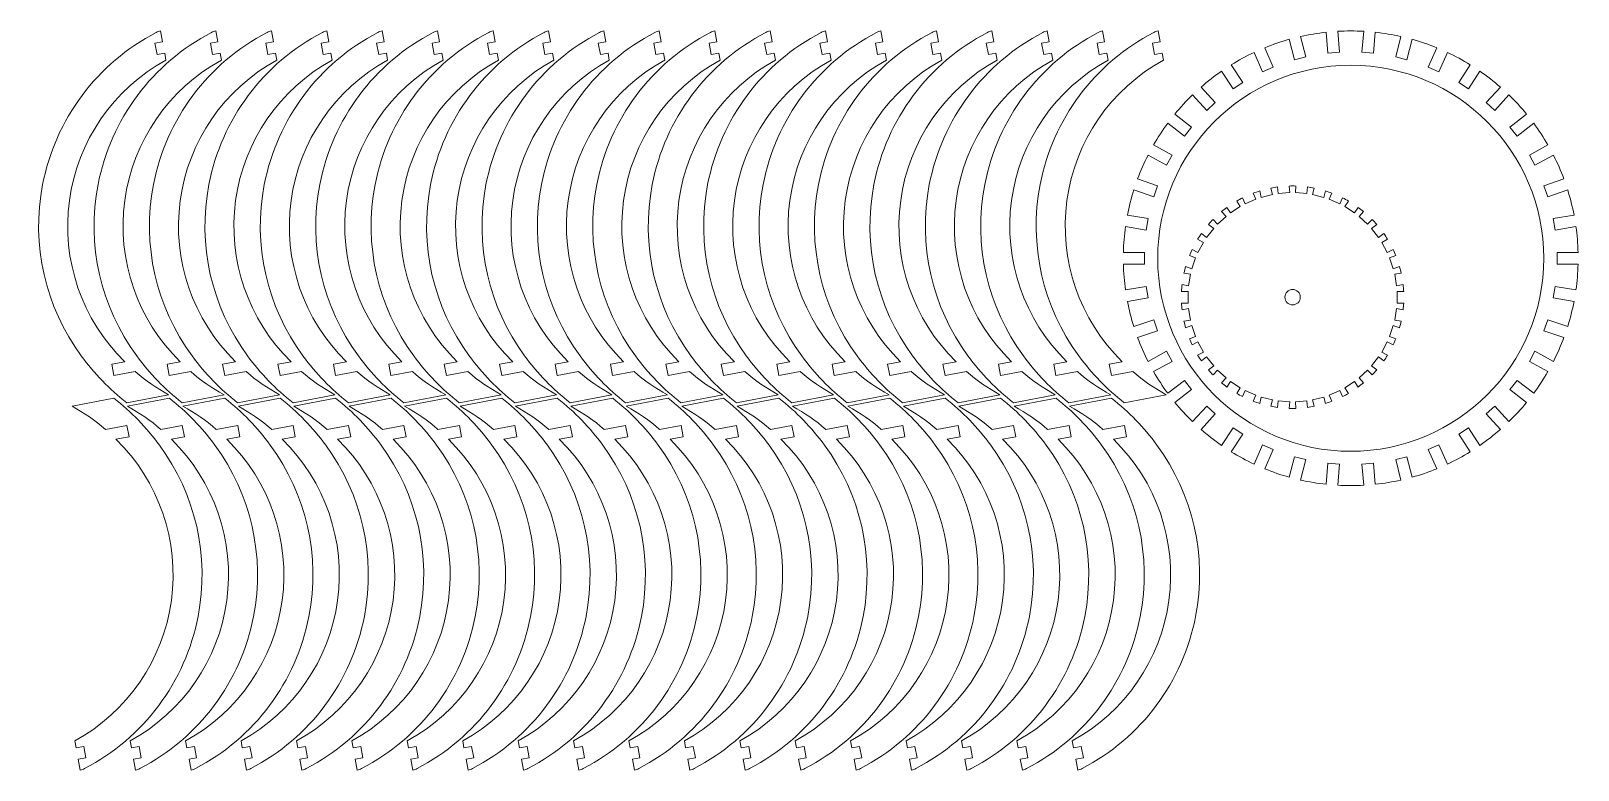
# Model space of a CAD drawing. Header units: millimetres. Extents: x -402 to 398, y -191 to 191.
import ezdxf

# ---------------------------------------------------------------- set-up
doc = ezdxf.new("R2010")
doc.units = ezdxf.units.MM
doc.header["$MEASUREMENT"] = 0
doc.layers.add('Layer 1', color=7, linetype='Continuous')

msp = doc.modelspace()

# ---------------------------------------------------------------- linework, layer by layer
at = {"layer": 'Layer 1', "color": 250, "lineweight": 20}
for points, knots in [([(-381.9496, 103.39), (-377.7505, 134.1359), (-359.2287, 161.0728), (-332.0232, 175.9996), (-332.0232, 175.9996), (-332.0232, 175.9996), (-332.7013, 179.6074), (-332.7013, 179.6074), (-332.7013, 179.6074), (-332.7013, 179.6074), (-336.6325, 178.8684), (-336.6325, 178.8684), (-336.6325, 178.8684), (-336.6325, 178.8684), (-337.7409, 184.7652), (-337.7409, 184.7652), (-337.7409, 184.7652), (-337.7409, 184.7652), (-333.8097, 185.5041), (-333.8097, 185.5041), (-333.8097, 185.5041), (-333.8097, 185.5041), (-334.8568, 191.0742), (-334.8568, 191.0742), (-334.8568, 191.0742), (-335.6294, 190.9289), (-336.3764, 190.6707), (-337.0737, 190.3075), (-337.0737, 190.3075), (-367.6036, 174.41), (-389.2172, 145.4574), (-395.7792, 111.6677), (-395.7792, 111.6677), (-401.8246, 80.5388), (-394.4876, 48.4356), (-375.8116, 23.1118), (-375.8116, 23.1118), (-369.0588, 13.9548), (-361.3682, 5.8126), (-352.2835, -1.1208), (-352.2835, -1.1208), (-352.2835, -1.1208), (-330.6596, 2.9439), (-330.6596, 2.9439), (-330.6596, 2.9439), (-336.8082, 6.3319), (-342.5866, 10.3638), (-347.89, 14.9678), (-347.89, 14.9678), (-347.89, 14.9678), (-358.9744, 12.8842), (-358.9744, 12.8842), (-358.9744, 12.8842), (-358.9744, 12.8842), (-360.0828, 18.7809), (-360.0828, 18.7809), (-360.0828, 18.7809), (-360.0828, 18.7809), (-353.3219, 20.0518), (-353.3219, 20.0518), (-353.3219, 20.0518), (-375.5285, 41.727), (-386.1488, 72.644), (-381.9496, 103.39)], [0, 0, 0, 0, 0.05882353, 0.05882353, 0.05882353, 0.05882353, 0.11764706, 0.11764706, 0.11764706, 0.11764706, 0.17647059, 0.17647059, 0.17647059, 0.17647059, 0.23529412, 0.23529412, 0.23529412, 0.23529412, 0.29411765, 0.29411765, 0.29411765, 0.29411765, 0.35294118, 0.35294118, 0.35294118, 0.35294118, 0.41176471, 0.41176471, 0.41176471, 0.41176471, 0.47058824, 0.47058824, 0.47058824, 0.47058824, 0.52941176, 0.52941176, 0.52941176, 0.52941176, 0.58823529, 0.58823529, 0.58823529, 0.58823529, 0.64705882, 0.64705882, 0.64705882, 0.64705882, 0.70588235, 0.70588235, 0.70588235, 0.70588235, 0.76470588, 0.76470588, 0.76470588, 0.76470588, 0.82352941, 0.82352941, 0.82352941, 0.82352941, 0.88235294, 0.88235294, 0.88235294, 0.88235294, 1, 1, 1, 1]), ([(-353.3049, 103.39), (-349.1058, 134.1359), (-330.584, 161.0728), (-303.3784, 175.9996), (-303.3784, 175.9996), (-303.3784, 175.9996), (-304.0566, 179.6074), (-304.0566, 179.6074), (-304.0566, 179.6074), (-304.0566, 179.6074), (-307.9878, 178.8684), (-307.9878, 178.8684), (-307.9878, 178.8684), (-307.9878, 178.8684), (-309.0962, 184.7652), (-309.0962, 184.7652), (-309.0962, 184.7652), (-309.0962, 184.7652), (-305.165, 185.5041), (-305.165, 185.5041), (-305.165, 185.5041), (-305.165, 185.5041), (-306.212, 191.0742), (-306.212, 191.0742), (-306.212, 191.0742), (-306.9847, 190.9289), (-307.7317, 190.6707), (-308.429, 190.3075), (-308.429, 190.3075), (-338.9589, 174.41), (-360.5724, 145.4574), (-367.1345, 111.6677), (-367.1345, 111.6677), (-373.1798, 80.5388), (-365.8429, 48.4356), (-347.1669, 23.1118), (-347.1669, 23.1118), (-340.4141, 13.9548), (-332.7235, 5.8126), (-323.6388, -1.1208), (-323.6388, -1.1208), (-323.6388, -1.1208), (-302.0149, 2.9439), (-302.0149, 2.9439), (-302.0149, 2.9439), (-308.1634, 6.3319), (-313.9418, 10.3638), (-319.2452, 14.9678), (-319.2452, 14.9678), (-319.2452, 14.9678), (-330.3297, 12.8842), (-330.3297, 12.8842), (-330.3297, 12.8842), (-330.3297, 12.8842), (-331.4381, 18.7809), (-331.4381, 18.7809), (-331.4381, 18.7809), (-331.4381, 18.7809), (-324.6771, 20.0518), (-324.6771, 20.0518), (-324.6771, 20.0518), (-346.8837, 41.727), (-357.5041, 72.644), (-353.3049, 103.39)], [0, 0, 0, 0, 0.05882353, 0.05882353, 0.05882353, 0.05882353, 0.11764706, 0.11764706, 0.11764706, 0.11764706, 0.17647059, 0.17647059, 0.17647059, 0.17647059, 0.23529412, 0.23529412, 0.23529412, 0.23529412, 0.29411765, 0.29411765, 0.29411765, 0.29411765, 0.35294118, 0.35294118, 0.35294118, 0.35294118, 0.41176471, 0.41176471, 0.41176471, 0.41176471, 0.47058824, 0.47058824, 0.47058824, 0.47058824, 0.52941176, 0.52941176, 0.52941176, 0.52941176, 0.58823529, 0.58823529, 0.58823529, 0.58823529, 0.64705882, 0.64705882, 0.64705882, 0.64705882, 0.70588235, 0.70588235, 0.70588235, 0.70588235, 0.76470588, 0.76470588, 0.76470588, 0.76470588, 0.82352941, 0.82352941, 0.82352941, 0.82352941, 0.88235294, 0.88235294, 0.88235294, 0.88235294, 1, 1, 1, 1]), ([(-324.6602, 103.39), (-320.4611, 134.1359), (-301.9393, 161.0728), (-274.7337, 175.9996), (-274.7337, 175.9996), (-274.7337, 175.9996), (-275.4119, 179.6074), (-275.4119, 179.6074), (-275.4119, 179.6074), (-275.4119, 179.6074), (-279.343, 178.8684), (-279.343, 178.8684), (-279.343, 178.8684), (-279.343, 178.8684), (-280.4515, 184.7652), (-280.4515, 184.7652), (-280.4515, 184.7652), (-280.4515, 184.7652), (-276.5203, 185.5041), (-276.5203, 185.5041), (-276.5203, 185.5041), (-276.5203, 185.5041), (-277.5673, 191.0742), (-277.5673, 191.0742), (-277.5673, 191.0742), (-278.34, 190.9289), (-279.0869, 190.6707), (-279.7842, 190.3075), (-279.7842, 190.3075), (-310.3142, 174.41), (-331.9277, 145.4574), (-338.4898, 111.6677), (-338.4898, 111.6677), (-344.5351, 80.5388), (-337.1981, 48.4356), (-318.5222, 23.1118), (-318.5222, 23.1118), (-311.7693, 13.9548), (-304.0788, 5.8126), (-294.9941, -1.1208), (-294.9941, -1.1208), (-294.9941, -1.1208), (-273.3702, 2.9439), (-273.3702, 2.9439), (-273.3702, 2.9439), (-279.5187, 6.3319), (-285.2971, 10.3638), (-290.6005, 14.9678), (-290.6005, 14.9678), (-290.6005, 14.9678), (-301.685, 12.8842), (-301.685, 12.8842), (-301.685, 12.8842), (-301.685, 12.8842), (-302.7934, 18.7809), (-302.7934, 18.7809), (-302.7934, 18.7809), (-302.7934, 18.7809), (-296.0324, 20.0518), (-296.0324, 20.0518), (-296.0324, 20.0518), (-318.239, 41.727), (-328.8594, 72.644), (-324.6602, 103.39)], [0, 0, 0, 0, 0.05882353, 0.05882353, 0.05882353, 0.05882353, 0.11764706, 0.11764706, 0.11764706, 0.11764706, 0.17647059, 0.17647059, 0.17647059, 0.17647059, 0.23529412, 0.23529412, 0.23529412, 0.23529412, 0.29411765, 0.29411765, 0.29411765, 0.29411765, 0.35294118, 0.35294118, 0.35294118, 0.35294118, 0.41176471, 0.41176471, 0.41176471, 0.41176471, 0.47058824, 0.47058824, 0.47058824, 0.47058824, 0.52941176, 0.52941176, 0.52941176, 0.52941176, 0.58823529, 0.58823529, 0.58823529, 0.58823529, 0.64705882, 0.64705882, 0.64705882, 0.64705882, 0.70588235, 0.70588235, 0.70588235, 0.70588235, 0.76470588, 0.76470588, 0.76470588, 0.76470588, 0.82352941, 0.82352941, 0.82352941, 0.82352941, 0.88235294, 0.88235294, 0.88235294, 0.88235294, 1, 1, 1, 1]), ([(-296.0154, 103.39), (-291.8163, 134.1359), (-273.2945, 161.0728), (-246.089, 175.9996), (-246.089, 175.9996), (-246.089, 175.9996), (-246.7672, 179.6074), (-246.7672, 179.6074), (-246.7672, 179.6074), (-246.7672, 179.6074), (-250.6983, 178.8684), (-250.6983, 178.8684), (-250.6983, 178.8684), (-250.6983, 178.8684), (-251.8067, 184.7652), (-251.8067, 184.7652), (-251.8067, 184.7652), (-251.8067, 184.7652), (-247.8756, 185.5041), (-247.8756, 185.5041), (-247.8756, 185.5041), (-247.8756, 185.5041), (-248.9226, 191.0742), (-248.9226, 191.0742), (-248.9226, 191.0742), (-249.6952, 190.9289), (-250.4422, 190.6707), (-251.1395, 190.3075), (-251.1395, 190.3075), (-281.6695, 174.41), (-303.283, 145.4574), (-309.8451, 111.6677), (-309.8451, 111.6677), (-315.8904, 80.5388), (-308.5534, 48.4356), (-289.8775, 23.1118), (-289.8775, 23.1118), (-283.1246, 13.9548), (-275.4341, 5.8126), (-266.3494, -1.1208), (-266.3494, -1.1208), (-266.3494, -1.1208), (-244.7255, 2.9439), (-244.7255, 2.9439), (-244.7255, 2.9439), (-250.874, 6.3319), (-256.6524, 10.3638), (-261.9558, 14.9678), (-261.9558, 14.9678), (-261.9558, 14.9678), (-273.0403, 12.8842), (-273.0403, 12.8842), (-273.0403, 12.8842), (-273.0403, 12.8842), (-274.1487, 18.7809), (-274.1487, 18.7809), (-274.1487, 18.7809), (-274.1487, 18.7809), (-267.3877, 20.0518), (-267.3877, 20.0518), (-267.3877, 20.0518), (-289.5943, 41.727), (-300.2146, 72.644), (-296.0154, 103.39)], [0, 0, 0, 0, 0.05882353, 0.05882353, 0.05882353, 0.05882353, 0.11764706, 0.11764706, 0.11764706, 0.11764706, 0.17647059, 0.17647059, 0.17647059, 0.17647059, 0.23529412, 0.23529412, 0.23529412, 0.23529412, 0.29411765, 0.29411765, 0.29411765, 0.29411765, 0.35294118, 0.35294118, 0.35294118, 0.35294118, 0.41176471, 0.41176471, 0.41176471, 0.41176471, 0.47058824, 0.47058824, 0.47058824, 0.47058824, 0.52941176, 0.52941176, 0.52941176, 0.52941176, 0.58823529, 0.58823529, 0.58823529, 0.58823529, 0.64705882, 0.64705882, 0.64705882, 0.64705882, 0.70588235, 0.70588235, 0.70588235, 0.70588235, 0.76470588, 0.76470588, 0.76470588, 0.76470588, 0.82352941, 0.82352941, 0.82352941, 0.82352941, 0.88235294, 0.88235294, 0.88235294, 0.88235294, 1, 1, 1, 1]), ([(-267.3707, 103.39), (-263.1716, 134.136), (-244.6498, 161.0728), (-217.4443, 175.9996), (-217.4443, 175.9996), (-217.4443, 175.9996), (-218.1224, 179.6074), (-218.1224, 179.6074), (-218.1224, 179.6074), (-218.1224, 179.6074), (-222.0536, 178.8684), (-222.0536, 178.8684), (-222.0536, 178.8684), (-222.0536, 178.8684), (-223.162, 184.7652), (-223.162, 184.7652), (-223.162, 184.7652), (-223.162, 184.7652), (-219.2308, 185.5041), (-219.2308, 185.5041), (-219.2308, 185.5041), (-219.2308, 185.5041), (-220.2779, 191.0742), (-220.2779, 191.0742), (-220.2779, 191.0742), (-221.0505, 190.9289), (-221.7975, 190.6707), (-222.4948, 190.3075), (-222.4948, 190.3075), (-253.0247, 174.41), (-274.6383, 145.4574), (-281.2003, 111.6677), (-281.2003, 111.6677), (-287.2457, 80.5388), (-279.9087, 48.4356), (-261.2327, 23.1118), (-261.2327, 23.1118), (-254.4799, 13.9548), (-246.7893, 5.8126), (-237.7046, -1.1208), (-237.7046, -1.1208), (-237.7046, -1.1208), (-216.0807, 2.9439), (-216.0807, 2.9439), (-216.0807, 2.9439), (-222.2293, 6.3319), (-228.0077, 10.3639), (-233.3111, 14.9678), (-233.3111, 14.9678), (-233.3111, 14.9678), (-244.3955, 12.8842), (-244.3955, 12.8842), (-244.3955, 12.8842), (-244.3955, 12.8842), (-245.5039, 18.7809), (-245.5039, 18.7809), (-245.5039, 18.7809), (-245.5039, 18.7809), (-238.7429, 20.0518), (-238.7429, 20.0518), (-238.7429, 20.0518), (-260.9495, 41.727), (-271.5699, 72.644), (-267.3707, 103.39)], [0, 0, 0, 0, 0.05882353, 0.05882353, 0.05882353, 0.05882353, 0.11764706, 0.11764706, 0.11764706, 0.11764706, 0.17647059, 0.17647059, 0.17647059, 0.17647059, 0.23529412, 0.23529412, 0.23529412, 0.23529412, 0.29411765, 0.29411765, 0.29411765, 0.29411765, 0.35294118, 0.35294118, 0.35294118, 0.35294118, 0.41176471, 0.41176471, 0.41176471, 0.41176471, 0.47058824, 0.47058824, 0.47058824, 0.47058824, 0.52941176, 0.52941176, 0.52941176, 0.52941176, 0.58823529, 0.58823529, 0.58823529, 0.58823529, 0.64705882, 0.64705882, 0.64705882, 0.64705882, 0.70588235, 0.70588235, 0.70588235, 0.70588235, 0.76470588, 0.76470588, 0.76470588, 0.76470588, 0.82352941, 0.82352941, 0.82352941, 0.82352941, 0.88235294, 0.88235294, 0.88235294, 0.88235294, 1, 1, 1, 1]), ([(-238.726, 103.39), (-234.5269, 134.136), (-216.0051, 161.0728), (-188.7995, 175.9996), (-188.7995, 175.9996), (-188.7995, 175.9996), (-189.4777, 179.6074), (-189.4777, 179.6074), (-189.4777, 179.6074), (-189.4777, 179.6074), (-193.4089, 178.8684), (-193.4089, 178.8684), (-193.4089, 178.8684), (-193.4089, 178.8684), (-194.5173, 184.7652), (-194.5173, 184.7652), (-194.5173, 184.7652), (-194.5173, 184.7652), (-190.5861, 185.5041), (-190.5861, 185.5041), (-190.5861, 185.5041), (-190.5861, 185.5041), (-191.6331, 191.0742), (-191.6331, 191.0742), (-191.6331, 191.0742), (-192.4058, 190.9289), (-193.1527, 190.6707), (-193.8501, 190.3075), (-193.8501, 190.3075), (-224.38, 174.41), (-245.9935, 145.4574), (-252.5556, 111.6677), (-252.5556, 111.6677), (-258.6009, 80.5388), (-251.2639, 48.4356), (-232.588, 23.1118), (-232.588, 23.1118), (-225.8351, 13.9548), (-218.1446, 5.8126), (-209.0599, -1.1208), (-209.0599, -1.1208), (-209.0599, -1.1208), (-187.436, 2.9439), (-187.436, 2.9439), (-187.436, 2.9439), (-193.5845, 6.3319), (-199.3629, 10.3639), (-204.6663, 14.9678), (-204.6663, 14.9678), (-204.6663, 14.9678), (-215.7508, 12.8842), (-215.7508, 12.8842), (-215.7508, 12.8842), (-215.7508, 12.8842), (-216.8592, 18.7809), (-216.8592, 18.7809), (-216.8592, 18.7809), (-216.8592, 18.7809), (-210.0982, 20.0518), (-210.0982, 20.0518), (-210.0982, 20.0518), (-232.3048, 41.727), (-242.9252, 72.644), (-238.726, 103.39)], [0, 0, 0, 0, 0.05882353, 0.05882353, 0.05882353, 0.05882353, 0.11764706, 0.11764706, 0.11764706, 0.11764706, 0.17647059, 0.17647059, 0.17647059, 0.17647059, 0.23529412, 0.23529412, 0.23529412, 0.23529412, 0.29411765, 0.29411765, 0.29411765, 0.29411765, 0.35294118, 0.35294118, 0.35294118, 0.35294118, 0.41176471, 0.41176471, 0.41176471, 0.41176471, 0.47058824, 0.47058824, 0.47058824, 0.47058824, 0.52941176, 0.52941176, 0.52941176, 0.52941176, 0.58823529, 0.58823529, 0.58823529, 0.58823529, 0.64705882, 0.64705882, 0.64705882, 0.64705882, 0.70588235, 0.70588235, 0.70588235, 0.70588235, 0.76470588, 0.76470588, 0.76470588, 0.76470588, 0.82352941, 0.82352941, 0.82352941, 0.82352941, 0.88235294, 0.88235294, 0.88235294, 0.88235294, 1, 1, 1, 1]), ([(-210.0813, 103.39), (-205.8822, 134.136), (-187.3604, 161.0728), (-160.1548, 175.9996), (-160.1548, 175.9996), (-160.1548, 175.9996), (-160.833, 179.6074), (-160.833, 179.6074), (-160.833, 179.6074), (-160.833, 179.6074), (-164.7641, 178.8684), (-164.7641, 178.8684), (-164.7641, 178.8684), (-164.7641, 178.8684), (-165.8725, 184.7652), (-165.8725, 184.7652), (-165.8725, 184.7652), (-165.8725, 184.7652), (-161.9414, 185.5041), (-161.9414, 185.5041), (-161.9414, 185.5041), (-161.9414, 185.5041), (-162.9884, 191.0742), (-162.9884, 191.0742), (-162.9884, 191.0742), (-163.7611, 190.9289), (-164.508, 190.6707), (-165.2053, 190.3075), (-165.2053, 190.3075), (-195.7353, 174.41), (-217.3488, 145.4574), (-223.9109, 111.6677), (-223.9109, 111.6677), (-229.9562, 80.5388), (-222.6192, 48.4356), (-203.9433, 23.1118), (-203.9433, 23.1118), (-197.1904, 13.9548), (-189.4999, 5.8126), (-180.4152, -1.1208), (-180.4152, -1.1208), (-180.4152, -1.1208), (-158.7913, 2.9439), (-158.7913, 2.9439), (-158.7913, 2.9439), (-164.9398, 6.3319), (-170.7182, 10.3639), (-176.0216, 14.9678), (-176.0216, 14.9678), (-176.0216, 14.9678), (-187.1061, 12.8842), (-187.1061, 12.8842), (-187.1061, 12.8842), (-187.1061, 12.8842), (-188.2145, 18.7809), (-188.2145, 18.7809), (-188.2145, 18.7809), (-188.2145, 18.7809), (-181.4535, 20.0518), (-181.4535, 20.0518), (-181.4535, 20.0518), (-203.6601, 41.727), (-214.2805, 72.644), (-210.0813, 103.39)], [0, 0, 0, 0, 0.05882353, 0.05882353, 0.05882353, 0.05882353, 0.11764706, 0.11764706, 0.11764706, 0.11764706, 0.17647059, 0.17647059, 0.17647059, 0.17647059, 0.23529412, 0.23529412, 0.23529412, 0.23529412, 0.29411765, 0.29411765, 0.29411765, 0.29411765, 0.35294118, 0.35294118, 0.35294118, 0.35294118, 0.41176471, 0.41176471, 0.41176471, 0.41176471, 0.47058824, 0.47058824, 0.47058824, 0.47058824, 0.52941176, 0.52941176, 0.52941176, 0.52941176, 0.58823529, 0.58823529, 0.58823529, 0.58823529, 0.64705882, 0.64705882, 0.64705882, 0.64705882, 0.70588235, 0.70588235, 0.70588235, 0.70588235, 0.76470588, 0.76470588, 0.76470588, 0.76470588, 0.82352941, 0.82352941, 0.82352941, 0.82352941, 0.88235294, 0.88235294, 0.88235294, 0.88235294, 1, 1, 1, 1]), ([(-181.4365, 103.39), (-177.2374, 134.136), (-158.7156, 161.0728), (-131.5101, 175.9996), (-131.5101, 175.9996), (-131.5101, 175.9996), (-132.1883, 179.6074), (-132.1883, 179.6074), (-132.1883, 179.6074), (-132.1883, 179.6074), (-136.1194, 178.8684), (-136.1194, 178.8684), (-136.1194, 178.8684), (-136.1194, 178.8684), (-137.2278, 184.7652), (-137.2278, 184.7652), (-137.2278, 184.7652), (-137.2278, 184.7652), (-133.2967, 185.5041), (-133.2967, 185.5041), (-133.2967, 185.5041), (-133.2967, 185.5041), (-134.3437, 191.0742), (-134.3437, 191.0742), (-134.3437, 191.0742), (-135.1163, 190.9289), (-135.8633, 190.6707), (-136.5606, 190.3075), (-136.5606, 190.3075), (-167.0905, 174.41), (-188.7041, 145.4574), (-195.2662, 111.6677), (-195.2662, 111.6677), (-201.3115, 80.5388), (-193.9745, 48.4356), (-175.2986, 23.1118), (-175.2986, 23.1118), (-168.5457, 13.9548), (-160.8552, 5.8126), (-151.7705, -1.1208), (-151.7705, -1.1208), (-151.7705, -1.1208), (-130.1466, 2.9439), (-130.1466, 2.9439), (-130.1466, 2.9439), (-136.2951, 6.3319), (-142.0735, 10.3639), (-147.3769, 14.9678), (-147.3769, 14.9678), (-147.3769, 14.9678), (-158.4614, 12.8842), (-158.4614, 12.8842), (-158.4614, 12.8842), (-158.4614, 12.8842), (-159.5698, 18.7809), (-159.5698, 18.7809), (-159.5698, 18.7809), (-159.5698, 18.7809), (-152.8088, 20.0518), (-152.8088, 20.0518), (-152.8088, 20.0518), (-175.0154, 41.727), (-185.6357, 72.644), (-181.4365, 103.39)], [0, 0, 0, 0, 0.05882353, 0.05882353, 0.05882353, 0.05882353, 0.11764706, 0.11764706, 0.11764706, 0.11764706, 0.17647059, 0.17647059, 0.17647059, 0.17647059, 0.23529412, 0.23529412, 0.23529412, 0.23529412, 0.29411765, 0.29411765, 0.29411765, 0.29411765, 0.35294118, 0.35294118, 0.35294118, 0.35294118, 0.41176471, 0.41176471, 0.41176471, 0.41176471, 0.47058824, 0.47058824, 0.47058824, 0.47058824, 0.52941176, 0.52941176, 0.52941176, 0.52941176, 0.58823529, 0.58823529, 0.58823529, 0.58823529, 0.64705882, 0.64705882, 0.64705882, 0.64705882, 0.70588235, 0.70588235, 0.70588235, 0.70588235, 0.76470588, 0.76470588, 0.76470588, 0.76470588, 0.82352941, 0.82352941, 0.82352941, 0.82352941, 0.88235294, 0.88235294, 0.88235294, 0.88235294, 1, 1, 1, 1]), ([(-152.7918, 103.39), (-148.5927, 134.136), (-130.0709, 161.0728), (-102.8654, 175.9996), (-102.8654, 175.9996), (-102.8654, 175.9996), (-103.5435, 179.6074), (-103.5435, 179.6074), (-103.5435, 179.6074), (-103.5435, 179.6074), (-107.4747, 178.8684), (-107.4747, 178.8684), (-107.4747, 178.8684), (-107.4747, 178.8684), (-108.5831, 184.7652), (-108.5831, 184.7652), (-108.5831, 184.7652), (-108.5831, 184.7652), (-104.6519, 185.5041), (-104.6519, 185.5041), (-104.6519, 185.5041), (-104.6519, 185.5041), (-105.699, 191.0742), (-105.699, 191.0742), (-105.699, 191.0742), (-106.4716, 190.9289), (-107.2186, 190.6707), (-107.9159, 190.3075), (-107.9159, 190.3075), (-138.4458, 174.41), (-160.0594, 145.4574), (-166.6214, 111.6677), (-166.6214, 111.6677), (-172.6668, 80.5388), (-165.3298, 48.4356), (-146.6538, 23.1118), (-146.6538, 23.1118), (-139.901, 13.9548), (-132.2104, 5.8126), (-123.1257, -1.1208), (-123.1257, -1.1208), (-123.1257, -1.1208), (-101.5018, 2.9439), (-101.5018, 2.9439), (-101.5018, 2.9439), (-107.6504, 6.3319), (-113.4288, 10.3639), (-118.7322, 14.9678), (-118.7322, 14.9678), (-118.7322, 14.9678), (-129.8166, 12.8842), (-129.8166, 12.8842), (-129.8166, 12.8842), (-129.8166, 12.8842), (-130.925, 18.7809), (-130.925, 18.7809), (-130.925, 18.7809), (-130.925, 18.7809), (-124.164, 20.0518), (-124.164, 20.0518), (-124.164, 20.0518), (-146.3706, 41.727), (-156.991, 72.644), (-152.7918, 103.39)], [0, 0, 0, 0, 0.05882353, 0.05882353, 0.05882353, 0.05882353, 0.11764706, 0.11764706, 0.11764706, 0.11764706, 0.17647059, 0.17647059, 0.17647059, 0.17647059, 0.23529412, 0.23529412, 0.23529412, 0.23529412, 0.29411765, 0.29411765, 0.29411765, 0.29411765, 0.35294118, 0.35294118, 0.35294118, 0.35294118, 0.41176471, 0.41176471, 0.41176471, 0.41176471, 0.47058824, 0.47058824, 0.47058824, 0.47058824, 0.52941176, 0.52941176, 0.52941176, 0.52941176, 0.58823529, 0.58823529, 0.58823529, 0.58823529, 0.64705882, 0.64705882, 0.64705882, 0.64705882, 0.70588235, 0.70588235, 0.70588235, 0.70588235, 0.76470588, 0.76470588, 0.76470588, 0.76470588, 0.82352941, 0.82352941, 0.82352941, 0.82352941, 0.88235294, 0.88235294, 0.88235294, 0.88235294, 1, 1, 1, 1]), ([(-124.1471, 103.39), (-119.948, 134.136), (-101.4262, 161.0728), (-74.2206, 175.9996), (-74.2206, 175.9996), (-74.2206, 175.9996), (-74.8988, 179.6074), (-74.8988, 179.6074), (-74.8988, 179.6074), (-74.8988, 179.6074), (-78.83, 178.8684), (-78.83, 178.8684), (-78.83, 178.8684), (-78.83, 178.8684), (-79.9384, 184.7652), (-79.9384, 184.7652), (-79.9384, 184.7652), (-79.9384, 184.7652), (-76.0072, 185.5041), (-76.0072, 185.5041), (-76.0072, 185.5041), (-76.0072, 185.5041), (-77.0542, 191.0742), (-77.0542, 191.0742), (-77.0542, 191.0742), (-77.8269, 190.9289), (-78.5738, 190.6707), (-79.2712, 190.3075), (-79.2712, 190.3075), (-109.8011, 174.41), (-131.4146, 145.4574), (-137.9767, 111.6677), (-137.9767, 111.6677), (-144.022, 80.5388), (-136.685, 48.4356), (-118.0091, 23.1118), (-118.0091, 23.1118), (-111.2562, 13.9548), (-103.5657, 5.8126), (-94.481, -1.1208), (-94.481, -1.1208), (-94.481, -1.1208), (-72.8571, 2.9439), (-72.8571, 2.9439), (-72.8571, 2.9439), (-79.0056, 6.3319), (-84.784, 10.3639), (-90.0874, 14.9678), (-90.0874, 14.9678), (-90.0874, 14.9678), (-101.1719, 12.8842), (-101.1719, 12.8842), (-101.1719, 12.8842), (-101.1719, 12.8842), (-102.2803, 18.7809), (-102.2803, 18.7809), (-102.2803, 18.7809), (-102.2803, 18.7809), (-95.5193, 20.0518), (-95.5193, 20.0518), (-95.5193, 20.0518), (-117.7259, 41.727), (-128.3463, 72.644), (-124.1471, 103.39)], [0, 0, 0, 0, 0.05882353, 0.05882353, 0.05882353, 0.05882353, 0.11764706, 0.11764706, 0.11764706, 0.11764706, 0.17647059, 0.17647059, 0.17647059, 0.17647059, 0.23529412, 0.23529412, 0.23529412, 0.23529412, 0.29411765, 0.29411765, 0.29411765, 0.29411765, 0.35294118, 0.35294118, 0.35294118, 0.35294118, 0.41176471, 0.41176471, 0.41176471, 0.41176471, 0.47058824, 0.47058824, 0.47058824, 0.47058824, 0.52941176, 0.52941176, 0.52941176, 0.52941176, 0.58823529, 0.58823529, 0.58823529, 0.58823529, 0.64705882, 0.64705882, 0.64705882, 0.64705882, 0.70588235, 0.70588235, 0.70588235, 0.70588235, 0.76470588, 0.76470588, 0.76470588, 0.76470588, 0.82352941, 0.82352941, 0.82352941, 0.82352941, 0.88235294, 0.88235294, 0.88235294, 0.88235294, 1, 1, 1, 1]), ([(-95.5024, 103.39), (-91.3033, 134.136), (-72.7815, 161.0728), (-45.5759, 175.9996), (-45.5759, 175.9996), (-45.5759, 175.9996), (-46.2541, 179.6074), (-46.2541, 179.6074), (-46.2541, 179.6074), (-46.2541, 179.6074), (-50.1852, 178.8684), (-50.1852, 178.8684), (-50.1852, 178.8684), (-50.1852, 178.8684), (-51.2936, 184.7652), (-51.2936, 184.7652), (-51.2936, 184.7652), (-51.2936, 184.7652), (-47.3625, 185.5041), (-47.3625, 185.5041), (-47.3625, 185.5041), (-47.3625, 185.5041), (-48.4095, 191.0742), (-48.4095, 191.0742), (-48.4095, 191.0742), (-49.1822, 190.9289), (-49.9291, 190.6707), (-50.6264, 190.3075), (-50.6264, 190.3075), (-81.1564, 174.41), (-102.7699, 145.4574), (-109.332, 111.6677), (-109.332, 111.6677), (-115.3773, 80.5388), (-108.0403, 48.4356), (-89.3644, 23.1118), (-89.3644, 23.1118), (-82.6115, 13.9548), (-74.921, 5.8126), (-65.8363, -1.1208), (-65.8363, -1.1208), (-65.8363, -1.1208), (-44.2124, 2.9439), (-44.2124, 2.9439), (-44.2124, 2.9439), (-50.3609, 6.3319), (-56.1393, 10.3639), (-61.4427, 14.9678), (-61.4427, 14.9678), (-61.4427, 14.9678), (-72.5272, 12.8842), (-72.5272, 12.8842), (-72.5272, 12.8842), (-72.5272, 12.8842), (-73.6356, 18.7809), (-73.6356, 18.7809), (-73.6356, 18.7809), (-73.6356, 18.7809), (-66.8746, 20.0518), (-66.8746, 20.0518), (-66.8746, 20.0518), (-89.0812, 41.727), (-99.7016, 72.644), (-95.5024, 103.39)], [0, 0, 0, 0, 0.05882353, 0.05882353, 0.05882353, 0.05882353, 0.11764706, 0.11764706, 0.11764706, 0.11764706, 0.17647059, 0.17647059, 0.17647059, 0.17647059, 0.23529412, 0.23529412, 0.23529412, 0.23529412, 0.29411765, 0.29411765, 0.29411765, 0.29411765, 0.35294118, 0.35294118, 0.35294118, 0.35294118, 0.41176471, 0.41176471, 0.41176471, 0.41176471, 0.47058824, 0.47058824, 0.47058824, 0.47058824, 0.52941176, 0.52941176, 0.52941176, 0.52941176, 0.58823529, 0.58823529, 0.58823529, 0.58823529, 0.64705882, 0.64705882, 0.64705882, 0.64705882, 0.70588235, 0.70588235, 0.70588235, 0.70588235, 0.76470588, 0.76470588, 0.76470588, 0.76470588, 0.82352941, 0.82352941, 0.82352941, 0.82352941, 0.88235294, 0.88235294, 0.88235294, 0.88235294, 1, 1, 1, 1]), ([(-66.8576, 103.39), (-62.6585, 134.136), (-44.1367, 161.0728), (-16.9312, 175.9996), (-16.9312, 175.9996), (-16.9312, 175.9996), (-17.6094, 179.6074), (-17.6094, 179.6074), (-17.6094, 179.6074), (-17.6094, 179.6074), (-21.5405, 178.8684), (-21.5405, 178.8684), (-21.5405, 178.8684), (-21.5405, 178.8684), (-22.6489, 184.7652), (-22.6489, 184.7652), (-22.6489, 184.7652), (-22.6489, 184.7652), (-18.7178, 185.5041), (-18.7178, 185.5041), (-18.7178, 185.5041), (-18.7178, 185.5041), (-19.7648, 191.0742), (-19.7648, 191.0742), (-19.7648, 191.0742), (-20.5374, 190.9289), (-21.2844, 190.6707), (-21.9817, 190.3075), (-21.9817, 190.3075), (-52.5116, 174.41), (-74.1252, 145.4574), (-80.6873, 111.6677), (-80.6873, 111.6677), (-86.7326, 80.5388), (-79.3956, 48.4356), (-60.7197, 23.1118), (-60.7197, 23.1118), (-53.9668, 13.9548), (-46.2763, 5.8126), (-37.1916, -1.1208), (-37.1916, -1.1208), (-37.1916, -1.1208), (-15.5677, 2.9439), (-15.5677, 2.9439), (-15.5677, 2.9439), (-21.7162, 6.3319), (-27.4946, 10.3639), (-32.798, 14.9678), (-32.798, 14.9678), (-32.798, 14.9678), (-43.8825, 12.8842), (-43.8825, 12.8842), (-43.8825, 12.8842), (-43.8825, 12.8842), (-44.9909, 18.7809), (-44.9909, 18.7809), (-44.9909, 18.7809), (-44.9909, 18.7809), (-38.2299, 20.0518), (-38.2299, 20.0518), (-38.2299, 20.0518), (-60.4365, 41.727), (-71.0568, 72.644), (-66.8576, 103.39)], [0, 0, 0, 0, 0.05882353, 0.05882353, 0.05882353, 0.05882353, 0.11764706, 0.11764706, 0.11764706, 0.11764706, 0.17647059, 0.17647059, 0.17647059, 0.17647059, 0.23529412, 0.23529412, 0.23529412, 0.23529412, 0.29411765, 0.29411765, 0.29411765, 0.29411765, 0.35294118, 0.35294118, 0.35294118, 0.35294118, 0.41176471, 0.41176471, 0.41176471, 0.41176471, 0.47058824, 0.47058824, 0.47058824, 0.47058824, 0.52941176, 0.52941176, 0.52941176, 0.52941176, 0.58823529, 0.58823529, 0.58823529, 0.58823529, 0.64705882, 0.64705882, 0.64705882, 0.64705882, 0.70588235, 0.70588235, 0.70588235, 0.70588235, 0.76470588, 0.76470588, 0.76470588, 0.76470588, 0.82352941, 0.82352941, 0.82352941, 0.82352941, 0.88235294, 0.88235294, 0.88235294, 0.88235294, 1, 1, 1, 1]), ([(-38.2129, 103.39), (-34.0138, 134.136), (-15.492, 161.0728), (11.7135, 175.9996), (11.7135, 175.9996), (11.7135, 175.9996), (11.0354, 179.6074), (11.0354, 179.6074), (11.0354, 179.6074), (11.0354, 179.6074), (7.1042, 178.8684), (7.1042, 178.8684), (7.1042, 178.8684), (7.1042, 178.8684), (5.9958, 184.7652), (5.9958, 184.7652), (5.9958, 184.7652), (5.9958, 184.7652), (9.927, 185.5041), (9.927, 185.5041), (9.927, 185.5041), (9.927, 185.5041), (8.88, 191.0742), (8.88, 191.0742), (8.88, 191.0742), (8.1073, 190.9289), (7.3603, 190.6707), (6.663, 190.3075), (6.663, 190.3075), (-23.8669, 174.41), (-45.4804, 145.4574), (-52.0425, 111.6677), (-52.0425, 111.6677), (-58.0879, 80.5388), (-50.7509, 48.4356), (-32.0749, 23.1118), (-32.0749, 23.1118), (-25.3221, 13.9548), (-17.6315, 5.8126), (-8.5468, -1.1208), (-8.5468, -1.1208), (-8.5468, -1.1208), (13.0771, 2.9439), (13.0771, 2.9439), (13.0771, 2.9439), (6.9285, 6.3319), (1.1501, 10.3639), (-4.1532, 14.9678), (-4.1532, 14.9678), (-4.1532, 14.9678), (-15.2377, 12.8842), (-15.2377, 12.8842), (-15.2377, 12.8842), (-15.2377, 12.8842), (-16.3461, 18.7809), (-16.3461, 18.7809), (-16.3461, 18.7809), (-16.3461, 18.7809), (-9.5851, 20.0518), (-9.5851, 20.0518), (-9.5851, 20.0518), (-31.7917, 41.727), (-42.4121, 72.644), (-38.2129, 103.39)], [0, 0, 0, 0, 0.05882353, 0.05882353, 0.05882353, 0.05882353, 0.11764706, 0.11764706, 0.11764706, 0.11764706, 0.17647059, 0.17647059, 0.17647059, 0.17647059, 0.23529412, 0.23529412, 0.23529412, 0.23529412, 0.29411765, 0.29411765, 0.29411765, 0.29411765, 0.35294118, 0.35294118, 0.35294118, 0.35294118, 0.41176471, 0.41176471, 0.41176471, 0.41176471, 0.47058824, 0.47058824, 0.47058824, 0.47058824, 0.52941176, 0.52941176, 0.52941176, 0.52941176, 0.58823529, 0.58823529, 0.58823529, 0.58823529, 0.64705882, 0.64705882, 0.64705882, 0.64705882, 0.70588235, 0.70588235, 0.70588235, 0.70588235, 0.76470588, 0.76470588, 0.76470588, 0.76470588, 0.82352941, 0.82352941, 0.82352941, 0.82352941, 0.88235294, 0.88235294, 0.88235294, 0.88235294, 1, 1, 1, 1]), ([(-9.5682, 103.39), (-5.3691, 134.136), (13.1527, 161.0728), (40.3583, 175.9996), (40.3583, 175.9996), (40.3583, 175.9996), (39.6801, 179.6074), (39.6801, 179.6074), (39.6801, 179.6074), (39.6801, 179.6074), (35.7489, 178.8685), (35.7489, 178.8685), (35.7489, 178.8685), (35.7489, 178.8685), (34.6405, 184.7652), (34.6405, 184.7652), (34.6405, 184.7652), (34.6405, 184.7652), (38.5717, 185.5041), (38.5717, 185.5041), (38.5717, 185.5041), (38.5717, 185.5041), (37.5247, 191.0742), (37.5247, 191.0742), (37.5247, 191.0742), (36.752, 190.9289), (36.0051, 190.6707), (35.3077, 190.3075), (35.3077, 190.3075), (4.7778, 174.41), (-16.8357, 145.4574), (-23.3978, 111.6677), (-23.3978, 111.6677), (-29.4431, 80.5388), (-22.1061, 48.4356), (-3.4302, 23.1118), (-3.4302, 23.1118), (3.3227, 13.9548), (11.0132, 5.8126), (20.0979, -1.1208), (20.0979, -1.1208), (20.0979, -1.1208), (41.7218, 2.9439), (41.7218, 2.9439), (41.7218, 2.9439), (35.5733, 6.3319), (29.7949, 10.3639), (24.4915, 14.9678), (24.4915, 14.9678), (24.4915, 14.9678), (13.407, 12.8842), (13.407, 12.8842), (13.407, 12.8842), (13.407, 12.8842), (12.2986, 18.7809), (12.2986, 18.7809), (12.2986, 18.7809), (12.2986, 18.7809), (19.0596, 20.0518), (19.0596, 20.0518), (19.0596, 20.0518), (-3.147, 41.727), (-13.7674, 72.644), (-9.5682, 103.39)], [0, 0, 0, 0, 0.05882353, 0.05882353, 0.05882353, 0.05882353, 0.11764706, 0.11764706, 0.11764706, 0.11764706, 0.17647059, 0.17647059, 0.17647059, 0.17647059, 0.23529412, 0.23529412, 0.23529412, 0.23529412, 0.29411765, 0.29411765, 0.29411765, 0.29411765, 0.35294118, 0.35294118, 0.35294118, 0.35294118, 0.41176471, 0.41176471, 0.41176471, 0.41176471, 0.47058824, 0.47058824, 0.47058824, 0.47058824, 0.52941176, 0.52941176, 0.52941176, 0.52941176, 0.58823529, 0.58823529, 0.58823529, 0.58823529, 0.64705882, 0.64705882, 0.64705882, 0.64705882, 0.70588235, 0.70588235, 0.70588235, 0.70588235, 0.76470588, 0.76470588, 0.76470588, 0.76470588, 0.82352941, 0.82352941, 0.82352941, 0.82352941, 0.88235294, 0.88235294, 0.88235294, 0.88235294, 1, 1, 1, 1]), ([(19.0765, 103.39), (23.2756, 134.136), (41.7974, 161.0728), (69.003, 175.9996), (69.003, 175.9996), (69.003, 175.9996), (68.3248, 179.6074), (68.3248, 179.6074), (68.3248, 179.6074), (68.3248, 179.6074), (64.3937, 178.8685), (64.3937, 178.8685), (64.3937, 178.8685), (64.3937, 178.8685), (63.2853, 184.7652), (63.2853, 184.7652), (63.2853, 184.7652), (63.2853, 184.7652), (67.2164, 185.5041), (67.2164, 185.5041), (67.2164, 185.5041), (67.2164, 185.5041), (66.1694, 191.0742), (66.1694, 191.0742), (66.1694, 191.0742), (65.3967, 190.9289), (64.6498, 190.6707), (63.9525, 190.3075), (63.9525, 190.3075), (33.4225, 174.41), (11.809, 145.4574), (5.2469, 111.6677), (5.2469, 111.6677), (-0.7984, 80.5388), (6.5386, 48.4356), (25.2145, 23.1118), (25.2145, 23.1118), (31.9674, 13.9548), (39.6579, 5.8126), (48.7426, -1.1208), (48.7426, -1.1208), (48.7426, -1.1208), (70.3665, 2.9439), (70.3665, 2.9439), (70.3665, 2.9439), (64.218, 6.3319), (58.4396, 10.3639), (53.1362, 14.9678), (53.1362, 14.9678), (53.1362, 14.9678), (42.0517, 12.8842), (42.0517, 12.8842), (42.0517, 12.8842), (42.0517, 12.8842), (40.9433, 18.7809), (40.9433, 18.7809), (40.9433, 18.7809), (40.9433, 18.7809), (47.7043, 20.0518), (47.7043, 20.0518), (47.7043, 20.0518), (25.4977, 41.727), (14.8773, 72.644), (19.0765, 103.39)], [0, 0, 0, 0, 0.05882353, 0.05882353, 0.05882353, 0.05882353, 0.11764706, 0.11764706, 0.11764706, 0.11764706, 0.17647059, 0.17647059, 0.17647059, 0.17647059, 0.23529412, 0.23529412, 0.23529412, 0.23529412, 0.29411765, 0.29411765, 0.29411765, 0.29411765, 0.35294118, 0.35294118, 0.35294118, 0.35294118, 0.41176471, 0.41176471, 0.41176471, 0.41176471, 0.47058824, 0.47058824, 0.47058824, 0.47058824, 0.52941176, 0.52941176, 0.52941176, 0.52941176, 0.58823529, 0.58823529, 0.58823529, 0.58823529, 0.64705882, 0.64705882, 0.64705882, 0.64705882, 0.70588235, 0.70588235, 0.70588235, 0.70588235, 0.76470588, 0.76470588, 0.76470588, 0.76470588, 0.82352941, 0.82352941, 0.82352941, 0.82352941, 0.88235294, 0.88235294, 0.88235294, 0.88235294, 1, 1, 1, 1]), ([(47.7213, 103.39), (51.9204, 134.136), (70.4422, 161.0728), (97.6477, 175.9996), (97.6477, 175.9996), (97.6477, 175.9996), (96.9695, 179.6074), (96.9695, 179.6074), (96.9695, 179.6074), (96.9695, 179.6074), (93.0384, 178.8685), (93.0384, 178.8685), (93.0384, 178.8685), (93.0384, 178.8685), (91.93, 184.7652), (91.93, 184.7652), (91.93, 184.7652), (91.93, 184.7652), (95.8611, 185.5041), (95.8611, 185.5041), (95.8611, 185.5041), (95.8611, 185.5041), (94.8141, 191.0742), (94.8141, 191.0742), (94.8141, 191.0742), (94.0415, 190.9289), (93.2945, 190.6707), (92.5972, 190.3075), (92.5972, 190.3075), (62.0673, 174.41), (40.4537, 145.4574), (33.8916, 111.6677), (33.8916, 111.6677), (27.8463, 80.5388), (35.1833, 48.4356), (53.8593, 23.1118), (53.8593, 23.1118), (60.6121, 13.9548), (68.3026, 5.8126), (77.3873, -1.1208), (77.3873, -1.1208), (77.3873, -1.1208), (99.0112, 2.9439), (99.0112, 2.9439), (99.0112, 2.9439), (92.8627, 6.3319), (87.0843, 10.3639), (81.7809, 14.9678), (81.7809, 14.9678), (81.7809, 14.9678), (70.6965, 12.8842), (70.6965, 12.8842), (70.6965, 12.8842), (70.6965, 12.8842), (69.588, 18.781), (69.588, 18.781), (69.588, 18.781), (69.588, 18.781), (76.349, 20.0518), (76.349, 20.0518), (76.349, 20.0518), (54.1424, 41.727), (43.5221, 72.644), (47.7213, 103.39)], [0, 0, 0, 0, 0.05882353, 0.05882353, 0.05882353, 0.05882353, 0.11764706, 0.11764706, 0.11764706, 0.11764706, 0.17647059, 0.17647059, 0.17647059, 0.17647059, 0.23529412, 0.23529412, 0.23529412, 0.23529412, 0.29411765, 0.29411765, 0.29411765, 0.29411765, 0.35294118, 0.35294118, 0.35294118, 0.35294118, 0.41176471, 0.41176471, 0.41176471, 0.41176471, 0.47058824, 0.47058824, 0.47058824, 0.47058824, 0.52941176, 0.52941176, 0.52941176, 0.52941176, 0.58823529, 0.58823529, 0.58823529, 0.58823529, 0.64705882, 0.64705882, 0.64705882, 0.64705882, 0.70588235, 0.70588235, 0.70588235, 0.70588235, 0.76470588, 0.76470588, 0.76470588, 0.76470588, 0.82352941, 0.82352941, 0.82352941, 0.82352941, 0.88235294, 0.88235294, 0.88235294, 0.88235294, 1, 1, 1, 1]), ([(76.366, 103.39), (80.5651, 134.136), (99.0869, 161.0728), (126.2924, 175.9996), (126.2924, 175.9996), (126.2924, 175.9996), (125.6143, 179.6074), (125.6143, 179.6074), (125.6143, 179.6074), (125.6143, 179.6074), (121.6831, 178.8685), (121.6831, 178.8685), (121.6831, 178.8685), (121.6831, 178.8685), (120.5747, 184.7652), (120.5747, 184.7652), (120.5747, 184.7652), (120.5747, 184.7652), (124.5059, 185.5041), (124.5059, 185.5041), (124.5059, 185.5041), (124.5059, 185.5041), (123.4589, 191.0742), (123.4589, 191.0742), (123.4589, 191.0742), (122.6862, 190.9289), (121.9392, 190.6707), (121.2419, 190.3075), (121.2419, 190.3075), (90.712, 174.41), (69.0985, 145.4574), (62.5364, 111.6677), (62.5364, 111.6677), (56.491, 80.5388), (63.828, 48.4356), (82.504, 23.1118), (82.504, 23.1118), (89.2568, 13.9548), (96.9474, 5.8126), (106.0321, -1.1208), (106.0321, -1.1208), (106.0321, -1.1208), (127.656, 2.9439), (127.656, 2.9439), (127.656, 2.9439), (121.5074, 6.3319), (115.729, 10.3639), (110.4257, 14.9678), (110.4257, 14.9678), (110.4257, 14.9678), (99.3412, 12.8842), (99.3412, 12.8842), (99.3412, 12.8842), (99.3412, 12.8842), (98.2328, 18.781), (98.2328, 18.781), (98.2328, 18.781), (98.2328, 18.781), (104.9938, 20.0518), (104.9938, 20.0518), (104.9938, 20.0518), (82.7872, 41.727), (72.1668, 72.644), (76.366, 103.39)], [0, 0, 0, 0, 0.05882353, 0.05882353, 0.05882353, 0.05882353, 0.11764706, 0.11764706, 0.11764706, 0.11764706, 0.17647059, 0.17647059, 0.17647059, 0.17647059, 0.23529412, 0.23529412, 0.23529412, 0.23529412, 0.29411765, 0.29411765, 0.29411765, 0.29411765, 0.35294118, 0.35294118, 0.35294118, 0.35294118, 0.41176471, 0.41176471, 0.41176471, 0.41176471, 0.47058824, 0.47058824, 0.47058824, 0.47058824, 0.52941176, 0.52941176, 0.52941176, 0.52941176, 0.58823529, 0.58823529, 0.58823529, 0.58823529, 0.64705882, 0.64705882, 0.64705882, 0.64705882, 0.70588235, 0.70588235, 0.70588235, 0.70588235, 0.76470588, 0.76470588, 0.76470588, 0.76470588, 0.82352941, 0.82352941, 0.82352941, 0.82352941, 0.88235294, 0.88235294, 0.88235294, 0.88235294, 1, 1, 1, 1]), ([(105.0107, 103.3901), (109.2098, 134.136), (127.7316, 161.0728), (154.9372, 175.9996), (154.9372, 175.9996), (154.9372, 175.9996), (154.259, 179.6074), (154.259, 179.6074), (154.259, 179.6074), (154.259, 179.6074), (150.3278, 178.8685), (150.3278, 178.8685), (150.3278, 178.8685), (150.3278, 178.8685), (149.2194, 184.7652), (149.2194, 184.7652), (149.2194, 184.7652), (149.2194, 184.7652), (153.1506, 185.5041), (153.1506, 185.5041), (153.1506, 185.5041), (153.1506, 185.5041), (152.1036, 191.0742), (152.1036, 191.0742), (152.1036, 191.0742), (151.3309, 190.9289), (150.584, 190.6707), (149.8866, 190.3075), (149.8866, 190.3075), (119.3567, 174.41), (97.7432, 145.4574), (91.1811, 111.6677), (91.1811, 111.6677), (85.1358, 80.5388), (92.4728, 48.4356), (111.1487, 23.1118), (111.1487, 23.1118), (117.9016, 13.9548), (125.5921, 5.8126), (134.6768, -1.1208), (134.6768, -1.1208), (134.6768, -1.1208), (156.3007, 2.9439), (156.3007, 2.9439), (156.3007, 2.9439), (150.1522, 6.3319), (144.3738, 10.3639), (139.0704, 14.9678), (139.0704, 14.9678), (139.0704, 14.9678), (127.9859, 12.8842), (127.9859, 12.8842), (127.9859, 12.8842), (127.9859, 12.8842), (126.8775, 18.781), (126.8775, 18.781), (126.8775, 18.781), (126.8775, 18.781), (133.6385, 20.0518), (133.6385, 20.0518), (133.6385, 20.0518), (111.4319, 41.727), (100.8115, 72.644), (105.0107, 103.3901)], [0, 0, 0, 0, 0.05882353, 0.05882353, 0.05882353, 0.05882353, 0.11764706, 0.11764706, 0.11764706, 0.11764706, 0.17647059, 0.17647059, 0.17647059, 0.17647059, 0.23529412, 0.23529412, 0.23529412, 0.23529412, 0.29411765, 0.29411765, 0.29411765, 0.29411765, 0.35294118, 0.35294118, 0.35294118, 0.35294118, 0.41176471, 0.41176471, 0.41176471, 0.41176471, 0.47058824, 0.47058824, 0.47058824, 0.47058824, 0.52941176, 0.52941176, 0.52941176, 0.52941176, 0.58823529, 0.58823529, 0.58823529, 0.58823529, 0.64705882, 0.64705882, 0.64705882, 0.64705882, 0.70588235, 0.70588235, 0.70588235, 0.70588235, 0.76470588, 0.76470588, 0.76470588, 0.76470588, 0.82352941, 0.82352941, 0.82352941, 0.82352941, 0.88235294, 0.88235294, 0.88235294, 0.88235294, 1, 1, 1, 1]), ([(133.6554, 103.3901), (137.8545, 134.136), (156.3763, 161.0728), (183.5819, 175.9996), (183.5819, 175.9996), (183.5819, 175.9996), (182.9037, 179.6074), (182.9037, 179.6074), (182.9037, 179.6074), (182.9037, 179.6074), (178.9726, 178.8685), (178.9726, 178.8685), (178.9726, 178.8685), (178.9726, 178.8685), (177.8642, 184.7652), (177.8642, 184.7652), (177.8642, 184.7652), (177.8642, 184.7652), (181.7953, 185.5041), (181.7953, 185.5041), (181.7953, 185.5041), (181.7953, 185.5041), (180.7483, 191.0742), (180.7483, 191.0742), (180.7483, 191.0742), (179.9756, 190.9289), (179.2287, 190.6707), (178.5314, 190.3075), (178.5314, 190.3075), (148.0014, 174.41), (126.3879, 145.4574), (119.8258, 111.6677), (119.8258, 111.6677), (113.7805, 80.5388), (121.1175, 48.4356), (139.7934, 23.1118), (139.7934, 23.1118), (146.5463, 13.9548), (154.2368, 5.8126), (163.3215, -1.1208), (163.3215, -1.1208), (163.3215, -1.1208), (184.9454, 2.9439), (184.9454, 2.9439), (184.9454, 2.9439), (178.7969, 6.3319), (173.0185, 10.3639), (167.7151, 14.9678), (167.7151, 14.9678), (167.7151, 14.9678), (156.6306, 12.8842), (156.6306, 12.8842), (156.6306, 12.8842), (156.6306, 12.8842), (155.5222, 18.781), (155.5222, 18.781), (155.5222, 18.781), (155.5222, 18.781), (162.2832, 20.0518), (162.2832, 20.0518), (162.2832, 20.0518), (140.0766, 41.727), (129.4562, 72.644), (133.6554, 103.3901)], [0, 0, 0, 0, 0.05882353, 0.05882353, 0.05882353, 0.05882353, 0.11764706, 0.11764706, 0.11764706, 0.11764706, 0.17647059, 0.17647059, 0.17647059, 0.17647059, 0.23529412, 0.23529412, 0.23529412, 0.23529412, 0.29411765, 0.29411765, 0.29411765, 0.29411765, 0.35294118, 0.35294118, 0.35294118, 0.35294118, 0.41176471, 0.41176471, 0.41176471, 0.41176471, 0.47058824, 0.47058824, 0.47058824, 0.47058824, 0.52941176, 0.52941176, 0.52941176, 0.52941176, 0.58823529, 0.58823529, 0.58823529, 0.58823529, 0.64705882, 0.64705882, 0.64705882, 0.64705882, 0.70588235, 0.70588235, 0.70588235, 0.70588235, 0.76470588, 0.76470588, 0.76470588, 0.76470588, 0.82352941, 0.82352941, 0.82352941, 0.82352941, 0.88235294, 0.88235294, 0.88235294, 0.88235294, 1, 1, 1, 1]), ([(163.9455, 89.9192), (163.3335, 85.531), (162.9638, 81.0653), (162.8503, 76.5359), (162.8503, 76.5359), (162.8503, 76.5359), (173.7305, 76.5359), (173.7305, 76.5359), (173.7305, 76.5359), (173.7305, 76.5359), (173.7305, 70.536), (173.7305, 70.536), (173.7305, 70.536), (173.7305, 70.536), (162.8503, 70.536), (162.8503, 70.536), (162.8503, 70.536), (162.9638, 66.0066), (163.3335, 61.5409), (163.9455, 57.1527), (163.9455, 57.1527), (163.9455, 57.1527), (174.6908, 58.9458), (174.6908, 58.9458), (174.6908, 58.9458), (174.6908, 58.9458), (175.6784, 53.0278), (175.6784, 53.0278), (175.6784, 53.0278), (175.6784, 53.0278), (164.9259, 51.2335), (164.9259, 51.2335), (164.9259, 51.2335), (165.7777, 46.799), (166.8786, 42.4532), (168.2137, 38.2111), (168.2137, 38.2111), (168.2137, 38.2111), (178.5333, 41.7538), (178.5333, 41.7538), (178.5333, 41.7538), (178.5333, 41.7538), (180.4816, 36.079), (180.4816, 36.079), (180.4816, 36.079), (180.4816, 36.079), (170.1614, 32.5361), (170.1614, 32.5361), (170.1614, 32.5361), (171.7319, 28.3171), (173.5377, 24.2127), (175.563, 20.2387), (175.563, 20.2387), (175.563, 20.2387), (185.1532, 25.4287), (185.1532, 25.4287), (185.1532, 25.4287), (185.1532, 25.4287), (188.0089, 20.1519), (188.0089, 20.1519), (188.0089, 20.1519), (188.0089, 20.1519), (178.4233, 14.9644), (178.4233, 14.9644), (178.4233, 14.9644), (180.6641, 11.0734), (183.1212, 7.3227), (185.7784, 3.7289), (185.7784, 3.7289), (185.7784, 3.7289), (194.3697, 10.4158), (194.3697, 10.4158), (194.3697, 10.4158), (194.3697, 10.4158), (198.055, 5.681), (198.055, 5.681), (198.055, 5.681), (198.055, 5.681), (189.4669, -1.0034), (189.4669, -1.0034), (189.4669, -1.0034), (192.3104, -4.4664), (195.3481, -7.764), (198.5631, -10.8796), (198.5631, -10.8796), (198.5631, -10.8796), (205.9316, -2.8753), (205.9316, -2.8753), (205.9316, -2.8753), (205.9316, -2.8753), (210.3459, -6.9389), (210.3459, -6.9389), (210.3459, -6.9389), (210.3459, -6.9389), (202.9764, -14.9444), (202.9764, -14.9444), (202.9764, -14.9444), (206.3425, -17.8905), (209.8783, -20.6475), (213.5671, -23.1991), (213.5671, -23.1991), (213.5671, -23.1991), (219.5235, -14.0822), (219.5235, -14.0822), (219.5235, -14.0822), (219.5235, -14.0822), (224.5464, -17.3638), (224.5464, -17.3638), (224.5464, -17.3638), (224.5464, -17.3638), (218.587, -26.4854), (218.587, -26.4854), (218.587, -26.4854), (222.384, -28.835), (226.3248, -30.9745), (230.3931, -32.8876), (230.3931, -32.8876), (230.3931, -32.8876), (234.7745, -22.8991), (234.7745, -22.8991), (234.7745, -22.8991), (234.7745, -22.8991), (240.2691, -25.3092), (240.2691, -25.3092), (240.2691, -25.3092), (240.2691, -25.3092), (235.8864, -35.3007), (235.8864, -35.3007), (235.8864, -35.3007), (240.0093, -36.9868), (244.2492, -38.4454), (248.5907, -39.661), (248.5907, -39.661), (248.5907, -39.661), (251.2689, -29.0854), (251.2689, -29.0854), (251.2689, -29.0854), (251.2689, -29.0854), (257.0852, -30.5583), (257.0852, -30.5583), (257.0852, -30.5583), (257.0852, -30.5583), (254.4082, -41.1297), (254.4082, -41.1297), (254.4082, -41.1297), (258.7388, -42.1053), (263.16, -42.8419), (267.6571, -43.3248), (267.6571, -43.3248), (267.6571, -43.3248), (268.5564, -32.4725), (268.5564, -32.4725), (268.5564, -32.4725), (268.5564, -32.4725), (274.5358, -32.968), (274.5358, -32.968), (274.5358, -32.968), (274.5358, -32.968), (273.6371, -43.8138), (273.6371, -43.8138), (273.6371, -43.8138), (275.859, -43.9389), (278.0974, -44.0023), (280.3506, -44.0023), (280.3506, -44.0023), (282.6039, -44.0023), (284.8424, -43.9389), (287.0644, -43.8138), (287.0644, -43.8138), (287.0644, -43.8138), (286.1657, -32.968), (286.1657, -32.968), (286.1657, -32.968), (286.1657, -32.968), (292.1451, -32.4725), (292.1451, -32.4725), (292.1451, -32.4725), (292.1451, -32.4725), (293.0443, -43.3249), (293.0443, -43.3249), (293.0443, -43.3249), (297.5415, -42.842), (301.9627, -42.1054), (306.2933, -41.1299), (306.2933, -41.1299), (306.2933, -41.1299), (303.6163, -30.5583), (303.6163, -30.5583), (303.6163, -30.5583), (303.6163, -30.5583), (309.4327, -29.0854), (309.4327, -29.0854), (309.4327, -29.0854), (309.4327, -29.0854), (312.1109, -39.6612), (312.1109, -39.6612), (312.1109, -39.6612), (316.4523, -38.4457), (320.6923, -36.987), (324.8151, -35.301), (324.8151, -35.301), (324.8151, -35.301), (320.4323, -25.3092), (320.4323, -25.3092), (320.4323, -25.3092), (320.4323, -25.3092), (325.9269, -22.8991), (325.9269, -22.8991), (325.9269, -22.8991), (325.9269, -22.8991), (330.3084, -32.8879), (330.3084, -32.8879), (330.3084, -32.8879), (334.3767, -30.9749), (338.3175, -28.8354), (342.1145, -26.4857), (342.1145, -26.4857), (342.1145, -26.4857), (336.155, -17.3639), (336.155, -17.3639), (336.155, -17.3639), (336.155, -17.3639), (341.178, -14.0822), (341.178, -14.0822), (341.178, -14.0822), (341.178, -14.0822), (347.1345, -23.1994), (347.1345, -23.1994), (347.1345, -23.1994), (350.8233, -20.6479), (354.3591, -17.8909), (357.7252, -14.9448), (357.7252, -14.9448), (357.7252, -14.9448), (350.3555, -6.9391), (350.3555, -6.9391), (350.3555, -6.9391), (350.3555, -6.9391), (354.7698, -2.8754), (354.7698, -2.8754), (354.7698, -2.8754), (354.7698, -2.8754), (362.1386, -10.88), (362.1386, -10.88), (362.1386, -10.88), (365.3536, -7.7644), (368.3913, -4.4668), (371.2349, -1.0037), (371.2349, -1.0037), (371.2349, -1.0037), (362.6465, 5.6809), (362.6465, 5.6809), (362.6465, 5.6809), (362.6465, 5.6809), (366.3317, 10.4158), (366.3317, 10.4158), (366.3317, 10.4158), (366.3317, 10.4158), (374.9234, 3.7286), (374.9234, 3.7286), (374.9234, 3.7286), (377.5806, 7.3224), (380.0377, 11.0731), (382.2785, 14.9641), (382.2785, 14.9641), (382.2785, 14.9641), (372.6927, 20.1517), (372.6927, 20.1517), (372.6927, 20.1517), (372.6927, 20.1517), (375.5483, 25.4287), (375.5483, 25.4287), (375.5483, 25.4287), (375.5483, 25.4287), (385.1389, 20.2385), (385.1389, 20.2385), (385.1389, 20.2385), (387.1641, 24.2124), (388.97, 28.3168), (390.5404, 32.5358), (390.5404, 32.5358), (390.5404, 32.5358), (380.22, 36.0788), (380.22, 36.0788), (380.22, 36.0788), (380.22, 36.0788), (382.168, 41.7538), (382.168, 41.7538), (382.168, 41.7538), (382.168, 41.7538), (392.4883, 38.2109), (392.4883, 38.2109), (392.4883, 38.2109), (393.8233, 42.4529), (394.9243, 46.7988), (395.776, 51.2332), (395.776, 51.2332), (395.776, 51.2332), (385.0231, 53.0276), (385.0231, 53.0276), (385.0231, 53.0276), (385.0231, 53.0276), (386.0105, 58.9457), (386.0105, 58.9457), (386.0105, 58.9457), (386.0105, 58.9457), (396.7565, 57.1525), (396.7565, 57.1525), (396.7565, 57.1525), (397.3685, 61.5407), (397.7382, 66.0065), (397.8517, 70.5359), (397.8517, 70.5359), (397.8517, 70.5359), (386.9711, 70.5359), (386.9711, 70.5359), (386.9711, 70.5359), (386.9711, 70.5359), (386.9711, 76.5358), (386.9711, 76.5358), (386.9711, 76.5358), (386.9711, 76.5358), (397.8518, 76.5358), (397.8518, 76.5358), (397.8518, 76.5358), (397.7383, 81.0652), (397.3686, 85.531), (396.7566, 89.9192), (396.7566, 89.9192), (396.7566, 89.9192), (386.0108, 88.126), (386.0108, 88.126), (386.0108, 88.126), (386.0108, 88.126), (385.0232, 94.044), (385.0232, 94.044), (385.0232, 94.044), (385.0232, 94.044), (395.7762, 95.8383), (395.7762, 95.8383), (395.7762, 95.8383), (394.9244, 100.2729), (393.8234, 104.6188), (392.4884, 108.8609), (392.4884, 108.8609), (392.4884, 108.8609), (382.1683, 105.318), (382.1683, 105.318), (382.1683, 105.318), (382.1683, 105.318), (380.22, 110.9928), (380.22, 110.9928), (380.22, 110.9928), (380.22, 110.9928), (390.5406, 114.5359), (390.5406, 114.5359), (390.5406, 114.5359), (388.9701, 118.7549), (387.1643, 122.8593), (385.139, 126.8333), (385.139, 126.8333), (385.139, 126.8333), (375.5484, 121.6431), (375.5484, 121.6431), (375.5484, 121.6431), (375.5484, 121.6431), (372.6927, 126.9199), (372.6927, 126.9199), (372.6927, 126.9199), (372.6927, 126.9199), (382.2787, 132.1076), (382.2787, 132.1076), (382.2787, 132.1076), (380.0379, 135.9987), (377.5807, 139.7493), (374.9236, 143.3432), (374.9236, 143.3432), (374.9236, 143.3432), (366.3319, 136.656), (366.3319, 136.656), (366.3319, 136.656), (366.3319, 136.656), (362.6466, 141.3908), (362.6466, 141.3908), (362.6466, 141.3908), (362.6466, 141.3908), (371.2351, 148.0755), (371.2351, 148.0755), (371.2351, 148.0755), (368.3915, 151.5385), (365.3538, 154.8361), (362.1388, 157.9517), (362.1388, 157.9517), (362.1388, 157.9517), (354.77, 149.9471), (354.77, 149.9471), (354.77, 149.9471), (354.77, 149.9471), (350.3557, 154.0107), (350.3557, 154.0107), (350.3557, 154.0107), (350.3557, 154.0107), (357.7255, 162.0165), (357.7255, 162.0165), (357.7255, 162.0165), (354.3593, 164.9626), (350.8235, 167.7197), (347.1347, 170.2712), (347.1347, 170.2712), (347.1347, 170.2712), (341.1781, 161.154), (341.1781, 161.154), (341.1781, 161.154), (341.1781, 161.154), (336.1552, 164.4356), (336.1552, 164.4356), (336.1552, 164.4356), (336.1552, 164.4356), (342.1148, 173.5575), (342.1148, 173.5575), (342.1148, 173.5575), (338.3178, 175.9071), (334.377, 178.0466), (330.3086, 179.9597), (330.3086, 179.9597), (330.3086, 179.9597), (325.9271, 169.9709), (325.9271, 169.9709), (325.9271, 169.9709), (325.9271, 169.9709), (320.4325, 172.381), (320.4325, 172.381), (320.4325, 172.381), (320.4325, 172.381), (324.8153, 182.3728), (324.8153, 182.3728), (324.8153, 182.3728), (320.6924, 184.0589), (316.4525, 185.5175), (312.1109, 186.7331), (312.1109, 186.7331), (312.1109, 186.7331), (309.4327, 176.1572), (309.4327, 176.1572), (309.4327, 176.1572), (309.4327, 176.1572), (303.6164, 177.6301), (303.6164, 177.6301), (303.6164, 177.6301), (303.6164, 177.6301), (306.2935, 188.2017), (306.2935, 188.2017), (306.2935, 188.2017), (301.9628, 189.1773), (297.5416, 189.9139), (293.0445, 190.3968), (293.0445, 190.3968), (293.0445, 190.3968), (292.1452, 179.5443), (292.1452, 179.5443), (292.1452, 179.5443), (292.1452, 179.5443), (286.1658, 180.0398), (286.1658, 180.0398), (286.1658, 180.0398), (286.1658, 180.0398), (287.0645, 190.8857), (287.0645, 190.8857), (287.0645, 190.8857), (284.8427, 191.0108), (282.6044, 191.0742), (280.3513, 191.0742), (280.3513, 191.0742), (278.0979, 191.0742), (275.8593, 191.0108), (273.6372, 190.8857), (273.6372, 190.8857), (273.6372, 190.8857), (274.5359, 180.0398), (274.5359, 180.0398), (274.5359, 180.0398), (274.5359, 180.0398), (268.5565, 179.5443), (268.5565, 179.5443), (268.5565, 179.5443), (268.5565, 179.5443), (267.6572, 190.3967), (267.6572, 190.3967), (267.6572, 190.3967), (263.1601, 189.9138), (258.7389, 189.1772), (254.4083, 188.2016), (254.4083, 188.2016), (254.4083, 188.2016), (257.0853, 177.6301), (257.0853, 177.6301), (257.0853, 177.6301), (257.0853, 177.6301), (251.2689, 176.1572), (251.2689, 176.1572), (251.2689, 176.1572), (251.2689, 176.1572), (248.5908, 186.733), (248.5908, 186.733), (248.5908, 186.733), (244.2493, 185.5174), (240.0094, 184.0587), (235.8866, 182.3727), (235.8866, 182.3727), (235.8866, 182.3727), (240.2693, 172.381), (240.2693, 172.381), (240.2693, 172.381), (240.2693, 172.381), (234.7747, 169.9709), (234.7747, 169.9709), (234.7747, 169.9709), (234.7747, 169.9709), (230.3933, 179.9596), (230.3933, 179.9596), (230.3933, 179.9596), (226.3249, 178.0465), (222.3842, 175.907), (218.5872, 173.5574), (218.5872, 173.5574), (218.5872, 173.5574), (224.5466, 164.4357), (224.5466, 164.4357), (224.5466, 164.4357), (224.5466, 164.4357), (219.5236, 161.154), (219.5236, 161.154), (219.5236, 161.154), (219.5236, 161.154), (213.5672, 170.271), (213.5672, 170.271), (213.5672, 170.271), (209.8784, 167.7195), (206.3427, 164.9625), (202.9765, 162.0164), (202.9765, 162.0164), (202.9765, 162.0164), (210.3461, 154.0109), (210.3461, 154.0109), (210.3461, 154.0109), (210.3461, 154.0109), (205.9318, 149.9472), (205.9318, 149.9472), (205.9318, 149.9472), (205.9318, 149.9472), (198.5632, 157.9516), (198.5632, 157.9516), (198.5632, 157.9516), (195.3482, 154.836), (192.3105, 151.5384), (189.467, 148.0754), (189.467, 148.0754), (189.467, 148.0754), (198.0551, 141.3909), (198.0551, 141.3909), (198.0551, 141.3909), (198.0551, 141.3909), (194.3699, 136.656), (194.3699, 136.656), (194.3699, 136.656), (194.3699, 136.656), (185.7784, 143.343), (185.7784, 143.343), (185.7784, 143.343), (183.1213, 139.7492), (180.6641, 135.9986), (178.4234, 132.1076), (178.4234, 132.1076), (178.4234, 132.1076), (188.0089, 126.9201), (188.0089, 126.9201), (188.0089, 126.9201), (188.0089, 126.9201), (185.1533, 121.6431), (185.1533, 121.6431), (185.1533, 121.6431), (185.1533, 121.6431), (175.563, 126.8331), (175.563, 126.8331), (175.563, 126.8331), (173.5378, 122.8592), (171.7319, 118.7549), (170.1615, 114.5359), (170.1615, 114.5359), (170.1615, 114.5359), (180.4816, 110.993), (180.4816, 110.993), (180.4816, 110.993), (180.4816, 110.993), (178.5336, 105.318), (178.5336, 105.318), (178.5336, 105.318), (178.5336, 105.318), (168.2137, 108.8608), (168.2137, 108.8608), (168.2137, 108.8608), (166.8787, 104.6188), (165.7777, 100.273), (164.926, 95.8385), (164.926, 95.8385), (164.926, 95.8385), (175.6785, 94.0442), (175.6785, 94.0442), (175.6785, 94.0442), (175.6785, 94.0442), (174.6911, 88.1261), (174.6911, 88.1261), (174.6911, 88.1261), (174.6911, 88.1261), (163.9455, 89.9192), (163.9455, 89.9192)], [0, 0, 0, 0, 0.00645161, 0.00645161, 0.00645161, 0.00645161, 0.01290323, 0.01290323, 0.01290323, 0.01290323, 0.01935484, 0.01935484, 0.01935484, 0.01935484, 0.02580645, 0.02580645, 0.02580645, 0.02580645, 0.03225806, 0.03225806, 0.03225806, 0.03225806, 0.03870968, 0.03870968, 0.03870968, 0.03870968, 0.04516129, 0.04516129, 0.04516129, 0.04516129, 0.0516129, 0.0516129, 0.0516129, 0.0516129, 0.05806452, 0.05806452, 0.05806452, 0.05806452, 0.06451613, 0.06451613, 0.06451613, 0.06451613, 0.07096774, 0.07096774, 0.07096774, 0.07096774, 0.07741935, 0.07741935, 0.07741935, 0.07741935, 0.08387097, 0.08387097, 0.08387097, 0.08387097, 0.09032258, 0.09032258, 0.09032258, 0.09032258, 0.09677419, 0.09677419, 0.09677419, 0.09677419, 0.10322581, 0.10322581, 0.10322581, 0.10322581, 0.10967742, 0.10967742, 0.10967742, 0.10967742, 0.11612903, 0.11612903, 0.11612903, 0.11612903, 0.12258065, 0.12258065, 0.12258065, 0.12258065, 0.12903226, 0.12903226, 0.12903226, 0.12903226, 0.13548387, 0.13548387, 0.13548387, 0.13548387, 0.14193548, 0.14193548, 0.14193548, 0.14193548, 0.1483871, 0.1483871, 0.1483871, 0.1483871, 0.15483871, 0.15483871, 0.15483871, 0.15483871, 0.16129032, 0.16129032, 0.16129032, 0.16129032, 0.16774194, 0.16774194, 0.16774194, 0.16774194, 0.17419355, 0.17419355, 0.17419355, 0.17419355, 0.18064516, 0.18064516, 0.18064516, 0.18064516, 0.18709677, 0.18709677, 0.18709677, 0.18709677, 0.19354839, 0.19354839, 0.19354839, 0.19354839, 0.2, 0.2, 0.2, 0.2, 0.20645161, 0.20645161, 0.20645161, 0.20645161, 0.21290323, 0.21290323, 0.21290323, 0.21290323, 0.21935484, 0.21935484, 0.21935484, 0.21935484, 0.22580645, 0.22580645, 0.22580645, 0.22580645, 0.23225806, 0.23225806, 0.23225806, 0.23225806, 0.23870968, 0.23870968, 0.23870968, 0.23870968, 0.24516129, 0.24516129, 0.24516129, 0.24516129, 0.2516129, 0.2516129, 0.2516129, 0.2516129, 0.25806452, 0.25806452, 0.25806452, 0.25806452, 0.26451613, 0.26451613, 0.26451613, 0.26451613, 0.27096774, 0.27096774, 0.27096774, 0.27096774, 0.27741935, 0.27741935, 0.27741935, 0.27741935, 0.28387097, 0.28387097, 0.28387097, 0.28387097, 0.29032258, 0.29032258, 0.29032258, 0.29032258, 0.29677419, 0.29677419, 0.29677419, 0.29677419, 0.30322581, 0.30322581, 0.30322581, 0.30322581, 0.30967742, 0.30967742, 0.30967742, 0.30967742, 0.31612903, 0.31612903, 0.31612903, 0.31612903, 0.32258065, 0.32258065, 0.32258065, 0.32258065, 0.32903226, 0.32903226, 0.32903226, 0.32903226, 0.33548387, 0.33548387, 0.33548387, 0.33548387, 0.34193548, 0.34193548, 0.34193548, 0.34193548, 0.3483871, 0.3483871, 0.3483871, 0.3483871, 0.35483871, 0.35483871, 0.35483871, 0.35483871, 0.36129032, 0.36129032, 0.36129032, 0.36129032, 0.36774194, 0.36774194, 0.36774194, 0.36774194, 0.37419355, 0.37419355, 0.37419355, 0.37419355, 0.38064516, 0.38064516, 0.38064516, 0.38064516, 0.38709677, 0.38709677, 0.38709677, 0.38709677, 0.39354839, 0.39354839, 0.39354839, 0.39354839, 0.4, 0.4, 0.4, 0.4, 0.40645161, 0.40645161, 0.40645161, 0.40645161, 0.41290323, 0.41290323, 0.41290323, 0.41290323, 0.41935484, 0.41935484, 0.41935484, 0.41935484, 0.42580645, 0.42580645, 0.42580645, 0.42580645, 0.43225806, 0.43225806, 0.43225806, 0.43225806, 0.43870968, 0.43870968, 0.43870968, 0.43870968, 0.44516129, 0.44516129, 0.44516129, 0.44516129, 0.4516129, 0.4516129, 0.4516129, 0.4516129, 0.45806452, 0.45806452, 0.45806452, 0.45806452, 0.46451613, 0.46451613, 0.46451613, 0.46451613, 0.47096774, 0.47096774, 0.47096774, 0.47096774, 0.47741935, 0.47741935, 0.47741935, 0.47741935, 0.48387097, 0.48387097, 0.48387097, 0.48387097, 0.49032258, 0.49032258, 0.49032258, 0.49032258, 0.49677419, 0.49677419, 0.49677419, 0.49677419, 0.50322581, 0.50322581, 0.50322581, 0.50322581, 0.50967742, 0.50967742, 0.50967742, 0.50967742, 0.51612903, 0.51612903, 0.51612903, 0.51612903, 0.52258065, 0.52258065, 0.52258065, 0.52258065, 0.52903226, 0.52903226, 0.52903226, 0.52903226, 0.53548387, 0.53548387, 0.53548387, 0.53548387, 0.54193548, 0.54193548, 0.54193548, 0.54193548, 0.5483871, 0.5483871, 0.5483871, 0.5483871, 0.55483871, 0.55483871, 0.55483871, 0.55483871, 0.56129032, 0.56129032, 0.56129032, 0.56129032, 0.56774194, 0.56774194, 0.56774194, 0.56774194, 0.57419355, 0.57419355, 0.57419355, 0.57419355, 0.58064516, 0.58064516, 0.58064516, 0.58064516, 0.58709677, 0.58709677, 0.58709677, 0.58709677, 0.59354839, 0.59354839, 0.59354839, 0.59354839, 0.6, 0.6, 0.6, 0.6, 0.60645161, 0.60645161, 0.60645161, 0.60645161, 0.61290323, 0.61290323, 0.61290323, 0.61290323, 0.61935484, 0.61935484, 0.61935484, 0.61935484, 0.62580645, 0.62580645, 0.62580645, 0.62580645, 0.63225806, 0.63225806, 0.63225806, 0.63225806, 0.63870968, 0.63870968, 0.63870968, 0.63870968, 0.64516129, 0.64516129, 0.64516129, 0.64516129, 0.6516129, 0.6516129, 0.6516129, 0.6516129, 0.65806452, 0.65806452, 0.65806452, 0.65806452, 0.66451613, 0.66451613, 0.66451613, 0.66451613, 0.67096774, 0.67096774, 0.67096774, 0.67096774, 0.67741935, 0.67741935, 0.67741935, 0.67741935, 0.68387097, 0.68387097, 0.68387097, 0.68387097, 0.69032258, 0.69032258, 0.69032258, 0.69032258, 0.69677419, 0.69677419, 0.69677419, 0.69677419, 0.70322581, 0.70322581, 0.70322581, 0.70322581, 0.70967742, 0.70967742, 0.70967742, 0.70967742, 0.71612903, 0.71612903, 0.71612903, 0.71612903, 0.72258065, 0.72258065, 0.72258065, 0.72258065, 0.72903226, 0.72903226, 0.72903226, 0.72903226, 0.73548387, 0.73548387, 0.73548387, 0.73548387, 0.74193548, 0.74193548, 0.74193548, 0.74193548, 0.7483871, 0.7483871, 0.7483871, 0.7483871, 0.75483871, 0.75483871, 0.75483871, 0.75483871, 0.76129032, 0.76129032, 0.76129032, 0.76129032, 0.76774194, 0.76774194, 0.76774194, 0.76774194, 0.77419355, 0.77419355, 0.77419355, 0.77419355, 0.78064516, 0.78064516, 0.78064516, 0.78064516, 0.78709677, 0.78709677, 0.78709677, 0.78709677, 0.79354839, 0.79354839, 0.79354839, 0.79354839, 0.8, 0.8, 0.8, 0.8, 0.80645161, 0.80645161, 0.80645161, 0.80645161, 0.81290323, 0.81290323, 0.81290323, 0.81290323, 0.81935484, 0.81935484, 0.81935484, 0.81935484, 0.82580645, 0.82580645, 0.82580645, 0.82580645, 0.83225806, 0.83225806, 0.83225806, 0.83225806, 0.83870968, 0.83870968, 0.83870968, 0.83870968, 0.84516129, 0.84516129, 0.84516129, 0.84516129, 0.8516129, 0.8516129, 0.8516129, 0.8516129, 0.85806452, 0.85806452, 0.85806452, 0.85806452, 0.86451613, 0.86451613, 0.86451613, 0.86451613, 0.87096774, 0.87096774, 0.87096774, 0.87096774, 0.87741935, 0.87741935, 0.87741935, 0.87741935, 0.88387097, 0.88387097, 0.88387097, 0.88387097, 0.89032258, 0.89032258, 0.89032258, 0.89032258, 0.89677419, 0.89677419, 0.89677419, 0.89677419, 0.90322581, 0.90322581, 0.90322581, 0.90322581, 0.90967742, 0.90967742, 0.90967742, 0.90967742, 0.91612903, 0.91612903, 0.91612903, 0.91612903, 0.92258065, 0.92258065, 0.92258065, 0.92258065, 0.92903226, 0.92903226, 0.92903226, 0.92903226, 0.93548387, 0.93548387, 0.93548387, 0.93548387, 0.94193548, 0.94193548, 0.94193548, 0.94193548, 0.9483871, 0.9483871, 0.9483871, 0.9483871, 0.95483871, 0.95483871, 0.95483871, 0.95483871, 0.96129032, 0.96129032, 0.96129032, 0.96129032, 0.96774194, 0.96774194, 0.96774194, 0.96774194, 0.97419355, 0.97419355, 0.97419355, 0.97419355, 0.98064516, 0.98064516, 0.98064516, 0.98064516, 0.98709677, 0.98709677, 0.98709677, 0.98709677, 1, 1, 1, 1]), ([(280.3512, 173.3222), (335.4615, 173.3222), (380.1373, 128.6463), (380.1373, 73.5354), (380.1373, 73.5354), (380.137, 18.4251), (335.461, -26.2505), (280.3507, -26.2503), (280.3507, -26.2503), (225.2403, -26.2501), (180.5646, 18.4258), (180.5648, 73.5362), (180.5648, 73.5362), (180.5649, 128.6466), (225.2408, 173.3223), (280.3512, 173.3222)], [0, 0, 0, 0, 0.2, 0.2, 0.2, 0.2, 0.4, 0.4, 0.4, 0.4, 0.6, 0.6, 0.6, 0.6, 1, 1, 1, 1]), ([(229.9768, 107.1993), (229.9768, 107.1993), (231.3513, 104.0658), (231.3513, 104.0658), (231.3513, 104.0658), (231.3513, 104.0658), (225.8566, 101.6557), (225.8566, 101.6557), (225.8566, 101.6557), (225.8566, 101.6557), (224.4822, 104.7892), (224.4822, 104.7892), (224.4822, 104.7892), (223.4382, 104.2647), (222.4104, 103.7085), (221.4003, 103.1214), (221.4003, 103.1214), (221.4003, 103.1214), (223.2718, 100.2568), (223.2718, 100.2568), (223.2718, 100.2568), (223.2718, 100.2568), (218.2488, 96.9751), (218.2488, 96.9751), (218.2488, 96.9751), (218.2488, 96.9751), (216.3773, 99.8397), (216.3773, 99.8397), (216.3773, 99.8397), (215.4339, 99.1505), (214.5117, 98.4327), (213.612, 97.6874), (213.612, 97.6874), (213.612, 97.6874), (215.9295, 95.1699), (215.9295, 95.1699), (215.9295, 95.1699), (215.9295, 95.1699), (211.5151, 91.1062), (211.5151, 91.1062), (211.5151, 91.1062), (211.5151, 91.1062), (209.1977, 93.6237), (209.1977, 93.6237), (209.1977, 93.6237), (208.3806, 92.7886), (207.5891, 91.9288), (206.8244, 91.0456), (206.8244, 91.0456), (206.8244, 91.0456), (209.5246, 88.9439), (209.5246, 88.9439), (209.5246, 88.9439), (209.5246, 88.9439), (205.8393, 84.2091), (205.8393, 84.2091), (205.8393, 84.2091), (205.8393, 84.2091), (203.1391, 86.3107), (203.1391, 86.3107), (203.1391, 86.3107), (202.4706, 85.3525), (201.8314, 84.3742), (201.2225, 83.3771), (201.2225, 83.3771), (201.2225, 83.3771), (204.2318, 81.7486), (204.2318, 81.7486), (204.2318, 81.7486), (204.2318, 81.7486), (201.3761, 76.4717), (201.3761, 76.4717), (201.3761, 76.4717), (201.3761, 76.4717), (198.3668, 78.1003), (198.3668, 78.1003), (198.3668, 78.1003), (197.8651, 77.0452), (197.3957, 75.975), (196.9592, 74.8912), (196.9592, 74.8912), (196.9592, 74.8912), (200.1955, 73.7802), (200.1955, 73.7802), (200.1955, 73.7802), (200.1955, 73.7802), (198.2473, 68.1053), (198.2473, 68.1053), (198.2473, 68.1053), (198.2473, 68.1053), (195.011, 69.2163), (195.011, 69.2163), (195.011, 69.2163), (194.6898, 68.093), (194.4029, 66.9602), (194.1508, 65.8194), (194.1508, 65.8194), (194.1508, 65.8194), (197.5258, 65.2562), (197.5258, 65.2562), (197.5258, 65.2562), (197.5258, 65.2562), (196.5382, 59.338), (196.5382, 59.338), (196.5382, 59.338), (196.5382, 59.338), (193.1632, 59.9012), (193.1632, 59.9012), (193.1632, 59.9012), (193.0313, 58.7404), (192.9348, 57.5757), (192.8738, 56.409), (192.8738, 56.409), (192.8738, 56.409), (196.2955, 56.409), (196.2955, 56.409), (196.2955, 56.409), (196.2955, 56.409), (196.2955, 50.409), (196.2955, 50.409), (196.2955, 50.409), (196.2955, 50.409), (192.8738, 50.409), (192.8738, 50.409), (192.8738, 50.409), (192.9348, 49.2423), (193.0313, 48.0776), (193.1632, 46.9168), (193.1632, 46.9168), (193.1632, 46.9168), (196.5382, 47.48), (196.5382, 47.48), (196.5382, 47.48), (196.5382, 47.48), (197.5258, 41.5618), (197.5258, 41.5618), (197.5258, 41.5618), (197.5258, 41.5618), (194.1508, 40.9986), (194.1508, 40.9986), (194.1508, 40.9986), (194.4029, 39.8578), (194.6898, 38.725), (195.011, 37.6017), (195.011, 37.6017), (195.011, 37.6017), (198.2473, 38.7127), (198.2473, 38.7127), (198.2473, 38.7127), (198.2473, 38.7127), (200.1955, 33.0378), (200.1955, 33.0378), (200.1955, 33.0378), (200.1955, 33.0378), (196.9592, 31.9268), (196.9592, 31.9268), (196.9592, 31.9268), (197.3957, 30.843), (197.8651, 29.7728), (198.3668, 28.7177), (198.3668, 28.7177), (198.3668, 28.7177), (201.3761, 30.3463), (201.3761, 30.3463), (201.3761, 30.3463), (201.3761, 30.3463), (204.2318, 25.0694), (204.2318, 25.0694), (204.2318, 25.0694), (204.2318, 25.0694), (201.2225, 23.4409), (201.2225, 23.4409), (201.2225, 23.4409), (201.8314, 22.4438), (202.4706, 21.4655), (203.1391, 20.5073), (203.1391, 20.5073), (203.1391, 20.5073), (205.8393, 22.6089), (205.8393, 22.6089), (205.8393, 22.6089), (205.8393, 22.6089), (209.5246, 17.8741), (209.5246, 17.8741), (209.5246, 17.8741), (209.5246, 17.8741), (206.8244, 15.7724), (206.8244, 15.7724), (206.8244, 15.7724), (207.5891, 14.8892), (208.3806, 14.0294), (209.1977, 13.1943), (209.1977, 13.1943), (209.1977, 13.1943), (211.5151, 15.7118), (211.5151, 15.7118), (211.5151, 15.7118), (211.5151, 15.7118), (215.9295, 11.6481), (215.9295, 11.6481), (215.9295, 11.6481), (215.9295, 11.6481), (213.612, 9.1306), (213.612, 9.1306), (213.612, 9.1306), (214.5117, 8.3853), (215.4339, 7.6675), (216.3773, 6.9783), (216.3773, 6.9783), (216.3773, 6.9783), (218.2488, 9.8429), (218.2488, 9.8429), (218.2488, 9.8429), (218.2488, 9.8429), (223.2718, 6.5612), (223.2718, 6.5612), (223.2718, 6.5612), (223.2718, 6.5612), (221.4003, 3.6966), (221.4003, 3.6966), (221.4003, 3.6966), (222.4104, 3.1095), (223.4382, 2.5533), (224.4822, 2.0288), (224.4822, 2.0288), (224.4822, 2.0288), (225.8566, 5.1623), (225.8566, 5.1623), (225.8566, 5.1623), (225.8566, 5.1623), (231.3513, 2.7522), (231.3513, 2.7522), (231.3513, 2.7522), (231.3513, 2.7522), (229.9768, -0.3813), (229.9768, -0.3813), (229.9768, -0.3813), (231.0697, -0.7942), (232.175, -1.1736), (233.2911, -1.5191), (233.2911, -1.5191), (233.2911, -1.5191), (234.1311, 1.7978), (234.1311, 1.7978), (234.1311, 1.7978), (234.1311, 1.7978), (239.9475, 0.3249), (239.9475, 0.3249), (239.9475, 0.3249), (239.9475, 0.3249), (239.1075, -2.9921), (239.1075, -2.9921), (239.1075, -2.9921), (240.2535, -3.2194), (241.4062, -3.4117), (242.5639, -3.5688), (242.5639, -3.5688), (242.5639, -3.5688), (242.8465, -0.1588), (242.8465, -0.1588), (242.8465, -0.1588), (242.8465, -0.1588), (248.826, -0.6543), (248.826, -0.6543), (248.826, -0.6543), (248.826, -0.6543), (248.5434, -4.0643), (248.5434, -4.0643), (248.5434, -4.0643), (249.7112, -4.0999), (250.8798, -4.0999), (252.0476, -4.0643), (252.0476, -4.0643), (252.0476, -4.0643), (251.765, -0.6543), (251.765, -0.6543), (251.765, -0.6543), (251.765, -0.6543), (257.7445, -0.1588), (257.7445, -0.1588), (257.7445, -0.1588), (257.7445, -0.1588), (258.0271, -3.5688), (258.0271, -3.5688), (258.0271, -3.5688), (259.1848, -3.4117), (260.3375, -3.2194), (261.4835, -2.9921), (261.4835, -2.9921), (261.4835, -2.9921), (260.6435, 0.3249), (260.6435, 0.3249), (260.6435, 0.3249), (260.6435, 0.3249), (266.4599, 1.7978), (266.4599, 1.7978), (266.4599, 1.7978), (266.4599, 1.7978), (267.2999, -1.5191), (267.2999, -1.5191), (267.2999, -1.5191), (268.416, -1.1736), (269.5213, -0.7942), (270.6142, -0.3813), (270.6142, -0.3813), (270.6142, -0.3813), (269.2397, 2.7522), (269.2397, 2.7522), (269.2397, 2.7522), (269.2397, 2.7522), (274.7344, 5.1623), (274.7344, 5.1623), (274.7344, 5.1623), (274.7344, 5.1623), (276.1088, 2.0288), (276.1088, 2.0288), (276.1088, 2.0288), (277.1528, 2.5533), (278.1806, 3.1095), (279.1907, 3.6966), (279.1907, 3.6966), (279.1907, 3.6966), (277.3192, 6.5612), (277.3192, 6.5612), (277.3192, 6.5612), (277.3192, 6.5612), (282.3422, 9.8429), (282.3422, 9.8429), (282.3422, 9.8429), (282.3422, 9.8429), (284.2137, 6.9783), (284.2137, 6.9783), (284.2137, 6.9783), (285.1571, 7.6675), (286.0793, 8.3853), (286.979, 9.1306), (286.979, 9.1306), (286.979, 9.1306), (284.6615, 11.6481), (284.6615, 11.6481), (284.6615, 11.6481), (284.6615, 11.6481), (289.0759, 15.7118), (289.0759, 15.7118), (289.0759, 15.7118), (289.0759, 15.7118), (291.3933, 13.1943), (291.3933, 13.1943), (291.3933, 13.1943), (292.2104, 14.0294), (293.0019, 14.8892), (293.7666, 15.7724), (293.7666, 15.7724), (293.7666, 15.7724), (291.0664, 17.8741), (291.0664, 17.8741), (291.0664, 17.8741), (291.0664, 17.8741), (294.7517, 22.6089), (294.7517, 22.6089), (294.7517, 22.6089), (294.7517, 22.6089), (297.4519, 20.5073), (297.4519, 20.5073), (297.4519, 20.5073), (298.1204, 21.4655), (298.7596, 22.4438), (299.3685, 23.4409), (299.3685, 23.4409), (299.3685, 23.4409), (296.3592, 25.0694), (296.3592, 25.0694), (296.3592, 25.0694), (296.3592, 25.0694), (299.2149, 30.3463), (299.2149, 30.3463), (299.2149, 30.3463), (299.2149, 30.3463), (302.2242, 28.7177), (302.2242, 28.7177), (302.2242, 28.7177), (302.7259, 29.7728), (303.1953, 30.843), (303.6318, 31.9268), (303.6318, 31.9268), (303.6318, 31.9268), (300.3955, 33.0378), (300.3955, 33.0378), (300.3955, 33.0378), (300.3955, 33.0378), (302.3437, 38.7127), (302.3437, 38.7127), (302.3437, 38.7127), (302.3437, 38.7127), (305.58, 37.6017), (305.58, 37.6017), (305.58, 37.6017), (305.9012, 38.725), (306.1881, 39.8578), (306.4402, 40.9986), (306.4402, 40.9986), (306.4402, 40.9986), (303.0652, 41.5618), (303.0652, 41.5618), (303.0652, 41.5618), (303.0652, 41.5618), (304.0528, 47.48), (304.0528, 47.48), (304.0528, 47.48), (304.0528, 47.48), (307.4278, 46.9168), (307.4278, 46.9168), (307.4278, 46.9168), (307.5597, 48.0776), (307.6562, 49.2423), (307.7172, 50.409), (307.7172, 50.409), (307.7172, 50.409), (304.2955, 50.409), (304.2955, 50.409), (304.2955, 50.409), (304.2955, 50.409), (304.2955, 56.409), (304.2955, 56.409), (304.2955, 56.409), (304.2955, 56.409), (307.7172, 56.409), (307.7172, 56.409), (307.7172, 56.409), (307.6562, 57.5757), (307.5597, 58.7404), (307.4278, 59.9012), (307.4278, 59.9012), (307.4278, 59.9012), (304.0528, 59.338), (304.0528, 59.338), (304.0528, 59.338), (304.0528, 59.338), (303.0652, 65.2562), (303.0652, 65.2562), (303.0652, 65.2562), (303.0652, 65.2562), (306.4402, 65.8194), (306.4402, 65.8194), (306.4402, 65.8194), (306.1881, 66.9602), (305.9012, 68.093), (305.58, 69.2163), (305.58, 69.2163), (305.58, 69.2163), (302.3437, 68.1053), (302.3437, 68.1053), (302.3437, 68.1053), (302.3437, 68.1053), (300.3955, 73.7802), (300.3955, 73.7802), (300.3955, 73.7802), (300.3955, 73.7802), (303.6318, 74.8912), (303.6318, 74.8912), (303.6318, 74.8912), (303.1953, 75.975), (302.7259, 77.0452), (302.2242, 78.1003), (302.2242, 78.1003), (302.2242, 78.1003), (299.2149, 76.4717), (299.2149, 76.4717), (299.2149, 76.4717), (299.2149, 76.4717), (296.3592, 81.7486), (296.3592, 81.7486), (296.3592, 81.7486), (296.3592, 81.7486), (299.3685, 83.3771), (299.3685, 83.3771), (299.3685, 83.3771), (298.7596, 84.3742), (298.1204, 85.3525), (297.4519, 86.3107), (297.4519, 86.3107), (297.4519, 86.3107), (294.7517, 84.2091), (294.7517, 84.2091), (294.7517, 84.2091), (294.7517, 84.2091), (291.0664, 88.9439), (291.0664, 88.9439), (291.0664, 88.9439), (291.0664, 88.9439), (293.7666, 91.0456), (293.7666, 91.0456), (293.7666, 91.0456), (293.0019, 91.9288), (292.2104, 92.7886), (291.3933, 93.6237), (291.3933, 93.6237), (291.3933, 93.6237), (289.0759, 91.1062), (289.0759, 91.1062), (289.0759, 91.1062), (289.0759, 91.1062), (284.6615, 95.1699), (284.6615, 95.1699), (284.6615, 95.1699), (284.6615, 95.1699), (286.979, 97.6874), (286.979, 97.6874), (286.979, 97.6874), (286.0793, 98.4327), (285.1571, 99.1505), (284.2137, 99.8397), (284.2137, 99.8397), (284.2137, 99.8397), (282.3422, 96.9751), (282.3422, 96.9751), (282.3422, 96.9751), (282.3422, 96.9751), (277.3192, 100.2568), (277.3192, 100.2568), (277.3192, 100.2568), (277.3192, 100.2568), (279.1907, 103.1214), (279.1907, 103.1214), (279.1907, 103.1214), (278.1806, 103.7085), (277.1528, 104.2647), (276.1088, 104.7892), (276.1088, 104.7892), (276.1088, 104.7892), (274.7344, 101.6557), (274.7344, 101.6557), (274.7344, 101.6557), (274.7344, 101.6557), (269.2397, 104.0658), (269.2397, 104.0658), (269.2397, 104.0658), (269.2397, 104.0658), (270.6142, 107.1993), (270.6142, 107.1993), (270.6142, 107.1993), (269.5213, 107.6122), (268.416, 107.9916), (267.2999, 108.3371), (267.2999, 108.3371), (267.2999, 108.3371), (266.4599, 105.0202), (266.4599, 105.0202), (266.4599, 105.0202), (266.4599, 105.0202), (260.6435, 106.4931), (260.6435, 106.4931), (260.6435, 106.4931), (260.6435, 106.4931), (261.4835, 109.8101), (261.4835, 109.8101), (261.4835, 109.8101), (260.3375, 110.0374), (259.1848, 110.2297), (258.0271, 110.3868), (258.0271, 110.3868), (258.0271, 110.3868), (257.7445, 106.9768), (257.7445, 106.9768), (257.7445, 106.9768), (257.7445, 106.9768), (251.765, 107.4724), (251.765, 107.4724), (251.765, 107.4724), (251.765, 107.4724), (252.0476, 110.8823), (252.0476, 110.8823), (252.0476, 110.8823), (250.8798, 110.9179), (249.7112, 110.9179), (248.5434, 110.8823), (248.5434, 110.8823), (248.5434, 110.8823), (248.826, 107.4724), (248.826, 107.4724), (248.826, 107.4724), (248.826, 107.4724), (242.8465, 106.9768), (242.8465, 106.9768), (242.8465, 106.9768), (242.8465, 106.9768), (242.5639, 110.3868), (242.5639, 110.3868), (242.5639, 110.3868), (241.4062, 110.2297), (240.2535, 110.0374), (239.1075, 109.8101), (239.1075, 109.8101), (239.1075, 109.8101), (239.9475, 106.4931), (239.9475, 106.4931), (239.9475, 106.4931), (239.9475, 106.4931), (234.1311, 105.0202), (234.1311, 105.0202), (234.1311, 105.0202), (234.1311, 105.0202), (233.2911, 108.3371), (233.2911, 108.3371), (233.2911, 108.3371), (232.175, 107.9916), (231.0697, 107.6122), (229.9768, 107.1993)], [0, 0, 0, 0, 0.00653595, 0.00653595, 0.00653595, 0.00653595, 0.0130719, 0.0130719, 0.0130719, 0.0130719, 0.01960784, 0.01960784, 0.01960784, 0.01960784, 0.02614379, 0.02614379, 0.02614379, 0.02614379, 0.03267974, 0.03267974, 0.03267974, 0.03267974, 0.03921569, 0.03921569, 0.03921569, 0.03921569, 0.04575163, 0.04575163, 0.04575163, 0.04575163, 0.05228758, 0.05228758, 0.05228758, 0.05228758, 0.05882353, 0.05882353, 0.05882353, 0.05882353, 0.06535948, 0.06535948, 0.06535948, 0.06535948, 0.07189542, 0.07189542, 0.07189542, 0.07189542, 0.07843137, 0.07843137, 0.07843137, 0.07843137, 0.08496732, 0.08496732, 0.08496732, 0.08496732, 0.09150327, 0.09150327, 0.09150327, 0.09150327, 0.09803922, 0.09803922, 0.09803922, 0.09803922, 0.10457516, 0.10457516, 0.10457516, 0.10457516, 0.11111111, 0.11111111, 0.11111111, 0.11111111, 0.11764706, 0.11764706, 0.11764706, 0.11764706, 0.12418301, 0.12418301, 0.12418301, 0.12418301, 0.13071895, 0.13071895, 0.13071895, 0.13071895, 0.1372549, 0.1372549, 0.1372549, 0.1372549, 0.14379085, 0.14379085, 0.14379085, 0.14379085, 0.1503268, 0.1503268, 0.1503268, 0.1503268, 0.15686275, 0.15686275, 0.15686275, 0.15686275, 0.16339869, 0.16339869, 0.16339869, 0.16339869, 0.16993464, 0.16993464, 0.16993464, 0.16993464, 0.17647059, 0.17647059, 0.17647059, 0.17647059, 0.18300654, 0.18300654, 0.18300654, 0.18300654, 0.18954248, 0.18954248, 0.18954248, 0.18954248, 0.19607843, 0.19607843, 0.19607843, 0.19607843, 0.20261438, 0.20261438, 0.20261438, 0.20261438, 0.20915033, 0.20915033, 0.20915033, 0.20915033, 0.21568627, 0.21568627, 0.21568627, 0.21568627, 0.22222222, 0.22222222, 0.22222222, 0.22222222, 0.22875817, 0.22875817, 0.22875817, 0.22875817, 0.23529412, 0.23529412, 0.23529412, 0.23529412, 0.24183007, 0.24183007, 0.24183007, 0.24183007, 0.24836601, 0.24836601, 0.24836601, 0.24836601, 0.25490196, 0.25490196, 0.25490196, 0.25490196, 0.26143791, 0.26143791, 0.26143791, 0.26143791, 0.26797386, 0.26797386, 0.26797386, 0.26797386, 0.2745098, 0.2745098, 0.2745098, 0.2745098, 0.28104575, 0.28104575, 0.28104575, 0.28104575, 0.2875817, 0.2875817, 0.2875817, 0.2875817, 0.29411765, 0.29411765, 0.29411765, 0.29411765, 0.30065359, 0.30065359, 0.30065359, 0.30065359, 0.30718954, 0.30718954, 0.30718954, 0.30718954, 0.31372549, 0.31372549, 0.31372549, 0.31372549, 0.32026144, 0.32026144, 0.32026144, 0.32026144, 0.32679739, 0.32679739, 0.32679739, 0.32679739, 0.33333333, 0.33333333, 0.33333333, 0.33333333, 0.33986928, 0.33986928, 0.33986928, 0.33986928, 0.34640523, 0.34640523, 0.34640523, 0.34640523, 0.35294118, 0.35294118, 0.35294118, 0.35294118, 0.35947712, 0.35947712, 0.35947712, 0.35947712, 0.36601307, 0.36601307, 0.36601307, 0.36601307, 0.37254902, 0.37254902, 0.37254902, 0.37254902, 0.37908497, 0.37908497, 0.37908497, 0.37908497, 0.38562092, 0.38562092, 0.38562092, 0.38562092, 0.39215686, 0.39215686, 0.39215686, 0.39215686, 0.39869281, 0.39869281, 0.39869281, 0.39869281, 0.40522876, 0.40522876, 0.40522876, 0.40522876, 0.41176471, 0.41176471, 0.41176471, 0.41176471, 0.41830065, 0.41830065, 0.41830065, 0.41830065, 0.4248366, 0.4248366, 0.4248366, 0.4248366, 0.43137255, 0.43137255, 0.43137255, 0.43137255, 0.4379085, 0.4379085, 0.4379085, 0.4379085, 0.44444444, 0.44444444, 0.44444444, 0.44444444, 0.45098039, 0.45098039, 0.45098039, 0.45098039, 0.45751634, 0.45751634, 0.45751634, 0.45751634, 0.46405229, 0.46405229, 0.46405229, 0.46405229, 0.47058824, 0.47058824, 0.47058824, 0.47058824, 0.47712418, 0.47712418, 0.47712418, 0.47712418, 0.48366013, 0.48366013, 0.48366013, 0.48366013, 0.49019608, 0.49019608, 0.49019608, 0.49019608, 0.49673203, 0.49673203, 0.49673203, 0.49673203, 0.50326797, 0.50326797, 0.50326797, 0.50326797, 0.50980392, 0.50980392, 0.50980392, 0.50980392, 0.51633987, 0.51633987, 0.51633987, 0.51633987, 0.52287582, 0.52287582, 0.52287582, 0.52287582, 0.52941176, 0.52941176, 0.52941176, 0.52941176, 0.53594771, 0.53594771, 0.53594771, 0.53594771, 0.54248366, 0.54248366, 0.54248366, 0.54248366, 0.54901961, 0.54901961, 0.54901961, 0.54901961, 0.55555556, 0.55555556, 0.55555556, 0.55555556, 0.5620915, 0.5620915, 0.5620915, 0.5620915, 0.56862745, 0.56862745, 0.56862745, 0.56862745, 0.5751634, 0.5751634, 0.5751634, 0.5751634, 0.58169935, 0.58169935, 0.58169935, 0.58169935, 0.58823529, 0.58823529, 0.58823529, 0.58823529, 0.59477124, 0.59477124, 0.59477124, 0.59477124, 0.60130719, 0.60130719, 0.60130719, 0.60130719, 0.60784314, 0.60784314, 0.60784314, 0.60784314, 0.61437908, 0.61437908, 0.61437908, 0.61437908, 0.62091503, 0.62091503, 0.62091503, 0.62091503, 0.62745098, 0.62745098, 0.62745098, 0.62745098, 0.63398693, 0.63398693, 0.63398693, 0.63398693, 0.64052288, 0.64052288, 0.64052288, 0.64052288, 0.64705882, 0.64705882, 0.64705882, 0.64705882, 0.65359477, 0.65359477, 0.65359477, 0.65359477, 0.66013072, 0.66013072, 0.66013072, 0.66013072, 0.66666667, 0.66666667, 0.66666667, 0.66666667, 0.67320261, 0.67320261, 0.67320261, 0.67320261, 0.67973856, 0.67973856, 0.67973856, 0.67973856, 0.68627451, 0.68627451, 0.68627451, 0.68627451, 0.69281046, 0.69281046, 0.69281046, 0.69281046, 0.69934641, 0.69934641, 0.69934641, 0.69934641, 0.70588235, 0.70588235, 0.70588235, 0.70588235, 0.7124183, 0.7124183, 0.7124183, 0.7124183, 0.71895425, 0.71895425, 0.71895425, 0.71895425, 0.7254902, 0.7254902, 0.7254902, 0.7254902, 0.73202614, 0.73202614, 0.73202614, 0.73202614, 0.73856209, 0.73856209, 0.73856209, 0.73856209, 0.74509804, 0.74509804, 0.74509804, 0.74509804, 0.75163399, 0.75163399, 0.75163399, 0.75163399, 0.75816993, 0.75816993, 0.75816993, 0.75816993, 0.76470588, 0.76470588, 0.76470588, 0.76470588, 0.77124183, 0.77124183, 0.77124183, 0.77124183, 0.77777778, 0.77777778, 0.77777778, 0.77777778, 0.78431373, 0.78431373, 0.78431373, 0.78431373, 0.79084967, 0.79084967, 0.79084967, 0.79084967, 0.79738562, 0.79738562, 0.79738562, 0.79738562, 0.80392157, 0.80392157, 0.80392157, 0.80392157, 0.81045752, 0.81045752, 0.81045752, 0.81045752, 0.81699346, 0.81699346, 0.81699346, 0.81699346, 0.82352941, 0.82352941, 0.82352941, 0.82352941, 0.83006536, 0.83006536, 0.83006536, 0.83006536, 0.83660131, 0.83660131, 0.83660131, 0.83660131, 0.84313725, 0.84313725, 0.84313725, 0.84313725, 0.8496732, 0.8496732, 0.8496732, 0.8496732, 0.85620915, 0.85620915, 0.85620915, 0.85620915, 0.8627451, 0.8627451, 0.8627451, 0.8627451, 0.86928105, 0.86928105, 0.86928105, 0.86928105, 0.87581699, 0.87581699, 0.87581699, 0.87581699, 0.88235294, 0.88235294, 0.88235294, 0.88235294, 0.88888889, 0.88888889, 0.88888889, 0.88888889, 0.89542484, 0.89542484, 0.89542484, 0.89542484, 0.90196078, 0.90196078, 0.90196078, 0.90196078, 0.90849673, 0.90849673, 0.90849673, 0.90849673, 0.91503268, 0.91503268, 0.91503268, 0.91503268, 0.92156863, 0.92156863, 0.92156863, 0.92156863, 0.92810458, 0.92810458, 0.92810458, 0.92810458, 0.93464052, 0.93464052, 0.93464052, 0.93464052, 0.94117647, 0.94117647, 0.94117647, 0.94117647, 0.94771242, 0.94771242, 0.94771242, 0.94771242, 0.95424837, 0.95424837, 0.95424837, 0.95424837, 0.96078431, 0.96078431, 0.96078431, 0.96078431, 0.96732026, 0.96732026, 0.96732026, 0.96732026, 0.97385621, 0.97385621, 0.97385621, 0.97385621, 0.98039216, 0.98039216, 0.98039216, 0.98039216, 0.9869281, 0.9869281, 0.9869281, 0.9869281, 1, 1, 1, 1]), ([(250.2955, 57.409), (252.5046, 57.409), (254.2955, 55.6181), (254.2955, 53.409), (254.2955, 53.409), (254.2955, 51.1998), (252.5046, 49.409), (250.2955, 49.409), (250.2955, 49.409), (248.0863, 49.409), (246.2955, 51.1999), (246.2955, 53.409), (246.2955, 53.409), (246.2955, 55.6181), (248.0864, 57.409), (250.2955, 57.409)], [0, 0, 0, 0, 0.2, 0.2, 0.2, 0.2, 0.4, 0.4, 0.4, 0.4, 0.6, 0.6, 0.6, 0.6, 1, 1, 1, 1]), ([(-329.2549, -103.39), (-333.454, -134.136), (-351.9758, -161.0728), (-379.1814, -175.9996), (-379.1814, -175.9996), (-379.1814, -175.9996), (-378.5032, -179.6074), (-378.5032, -179.6074), (-378.5032, -179.6074), (-378.5032, -179.6074), (-374.5721, -178.8684), (-374.5721, -178.8684), (-374.5721, -178.8684), (-374.5721, -178.8684), (-373.4637, -184.7652), (-373.4637, -184.7652), (-373.4637, -184.7652), (-373.4637, -184.7652), (-377.3948, -185.5041), (-377.3948, -185.5041), (-377.3948, -185.5041), (-377.3948, -185.5041), (-376.3478, -191.0742), (-376.3478, -191.0742), (-376.3478, -191.0742), (-375.5751, -190.9289), (-374.8282, -190.6707), (-374.1309, -190.3075), (-374.1309, -190.3075), (-343.6009, -174.41), (-321.9874, -145.4574), (-315.4253, -111.6677), (-315.4253, -111.6677), (-309.38, -80.5388), (-316.717, -48.4356), (-335.3929, -23.1118), (-335.3929, -23.1118), (-342.1458, -13.9548), (-349.8363, -5.8126), (-358.921, 1.1208), (-358.921, 1.1208), (-358.921, 1.1208), (-380.5449, -2.9439), (-380.5449, -2.9439), (-380.5449, -2.9439), (-374.3964, -6.3319), (-368.618, -10.3639), (-363.3146, -14.9678), (-363.3146, -14.9678), (-363.3146, -14.9678), (-352.2301, -12.8842), (-352.2301, -12.8842), (-352.2301, -12.8842), (-352.2301, -12.8842), (-351.1217, -18.7809), (-351.1217, -18.7809), (-351.1217, -18.7809), (-351.1217, -18.7809), (-357.8827, -20.0518), (-357.8827, -20.0518), (-357.8827, -20.0518), (-335.6761, -41.727), (-325.0557, -72.644), (-329.2549, -103.39)], [0, 0, 0, 0, 0.05882353, 0.05882353, 0.05882353, 0.05882353, 0.11764706, 0.11764706, 0.11764706, 0.11764706, 0.17647059, 0.17647059, 0.17647059, 0.17647059, 0.23529412, 0.23529412, 0.23529412, 0.23529412, 0.29411765, 0.29411765, 0.29411765, 0.29411765, 0.35294118, 0.35294118, 0.35294118, 0.35294118, 0.41176471, 0.41176471, 0.41176471, 0.41176471, 0.47058824, 0.47058824, 0.47058824, 0.47058824, 0.52941176, 0.52941176, 0.52941176, 0.52941176, 0.58823529, 0.58823529, 0.58823529, 0.58823529, 0.64705882, 0.64705882, 0.64705882, 0.64705882, 0.70588235, 0.70588235, 0.70588235, 0.70588235, 0.76470588, 0.76470588, 0.76470588, 0.76470588, 0.82352941, 0.82352941, 0.82352941, 0.82352941, 0.88235294, 0.88235294, 0.88235294, 0.88235294, 1, 1, 1, 1]), ([(-300.6102, -103.39), (-304.8093, -134.1359), (-323.3311, -161.0728), (-350.5367, -175.9996), (-350.5367, -175.9996), (-350.5367, -175.9996), (-349.8585, -179.6074), (-349.8585, -179.6074), (-349.8585, -179.6074), (-349.8585, -179.6074), (-345.9273, -178.8684), (-345.9273, -178.8684), (-345.9273, -178.8684), (-345.9273, -178.8684), (-344.8189, -184.7652), (-344.8189, -184.7652), (-344.8189, -184.7652), (-344.8189, -184.7652), (-348.7501, -185.5041), (-348.7501, -185.5041), (-348.7501, -185.5041), (-348.7501, -185.5041), (-347.7031, -191.0742), (-347.7031, -191.0742), (-347.7031, -191.0742), (-346.9304, -190.9289), (-346.1835, -190.6707), (-345.4861, -190.3075), (-345.4861, -190.3075), (-314.9562, -174.41), (-293.3427, -145.4574), (-286.7806, -111.6677), (-286.7806, -111.6677), (-280.7353, -80.5388), (-288.0723, -48.4356), (-306.7482, -23.1118), (-306.7482, -23.1118), (-313.5011, -13.9548), (-321.1916, -5.8126), (-330.2763, 1.1208), (-330.2763, 1.1208), (-330.2763, 1.1208), (-351.9002, -2.9439), (-351.9002, -2.9439), (-351.9002, -2.9439), (-345.7517, -6.3319), (-339.9733, -10.3638), (-334.6699, -14.9678), (-334.6699, -14.9678), (-334.6699, -14.9678), (-323.5854, -12.8842), (-323.5854, -12.8842), (-323.5854, -12.8842), (-323.5854, -12.8842), (-322.477, -18.7809), (-322.477, -18.7809), (-322.477, -18.7809), (-322.477, -18.7809), (-329.238, -20.0518), (-329.238, -20.0518), (-329.238, -20.0518), (-307.0314, -41.727), (-296.411, -72.644), (-300.6102, -103.39)], [0, 0, 0, 0, 0.05882353, 0.05882353, 0.05882353, 0.05882353, 0.11764706, 0.11764706, 0.11764706, 0.11764706, 0.17647059, 0.17647059, 0.17647059, 0.17647059, 0.23529412, 0.23529412, 0.23529412, 0.23529412, 0.29411765, 0.29411765, 0.29411765, 0.29411765, 0.35294118, 0.35294118, 0.35294118, 0.35294118, 0.41176471, 0.41176471, 0.41176471, 0.41176471, 0.47058824, 0.47058824, 0.47058824, 0.47058824, 0.52941176, 0.52941176, 0.52941176, 0.52941176, 0.58823529, 0.58823529, 0.58823529, 0.58823529, 0.64705882, 0.64705882, 0.64705882, 0.64705882, 0.70588235, 0.70588235, 0.70588235, 0.70588235, 0.76470588, 0.76470588, 0.76470588, 0.76470588, 0.82352941, 0.82352941, 0.82352941, 0.82352941, 0.88235294, 0.88235294, 0.88235294, 0.88235294, 1, 1, 1, 1]), ([(-271.9655, -103.39), (-276.1646, -134.1359), (-294.6864, -161.0728), (-321.8919, -175.9996), (-321.8919, -175.9996), (-321.8919, -175.9996), (-321.2138, -179.6074), (-321.2138, -179.6074), (-321.2138, -179.6074), (-321.2138, -179.6074), (-317.2826, -178.8684), (-317.2826, -178.8684), (-317.2826, -178.8684), (-317.2826, -178.8684), (-316.1742, -184.7652), (-316.1742, -184.7652), (-316.1742, -184.7652), (-316.1742, -184.7652), (-320.1054, -185.5041), (-320.1054, -185.5041), (-320.1054, -185.5041), (-320.1054, -185.5041), (-319.0583, -191.0742), (-319.0583, -191.0742), (-319.0583, -191.0742), (-318.2857, -190.9289), (-317.5387, -190.6707), (-316.8414, -190.3075), (-316.8414, -190.3075), (-286.3115, -174.41), (-264.6979, -145.4574), (-258.1359, -111.6677), (-258.1359, -111.6677), (-252.0905, -80.5388), (-259.4275, -48.4356), (-278.1035, -23.1118), (-278.1035, -23.1118), (-284.8563, -13.9548), (-292.5469, -5.8126), (-301.6316, 1.1208), (-301.6316, 1.1208), (-301.6316, 1.1208), (-323.2555, -2.9439), (-323.2555, -2.9439), (-323.2555, -2.9439), (-317.1069, -6.3319), (-311.3285, -10.3638), (-306.0251, -14.9678), (-306.0251, -14.9678), (-306.0251, -14.9678), (-294.9407, -12.8842), (-294.9407, -12.8842), (-294.9407, -12.8842), (-294.9407, -12.8842), (-293.8323, -18.7809), (-293.8323, -18.7809), (-293.8323, -18.7809), (-293.8323, -18.7809), (-300.5933, -20.0518), (-300.5933, -20.0518), (-300.5933, -20.0518), (-278.3867, -41.727), (-267.7663, -72.644), (-271.9655, -103.39)], [0, 0, 0, 0, 0.05882353, 0.05882353, 0.05882353, 0.05882353, 0.11764706, 0.11764706, 0.11764706, 0.11764706, 0.17647059, 0.17647059, 0.17647059, 0.17647059, 0.23529412, 0.23529412, 0.23529412, 0.23529412, 0.29411765, 0.29411765, 0.29411765, 0.29411765, 0.35294118, 0.35294118, 0.35294118, 0.35294118, 0.41176471, 0.41176471, 0.41176471, 0.41176471, 0.47058824, 0.47058824, 0.47058824, 0.47058824, 0.52941176, 0.52941176, 0.52941176, 0.52941176, 0.58823529, 0.58823529, 0.58823529, 0.58823529, 0.64705882, 0.64705882, 0.64705882, 0.64705882, 0.70588235, 0.70588235, 0.70588235, 0.70588235, 0.76470588, 0.76470588, 0.76470588, 0.76470588, 0.82352941, 0.82352941, 0.82352941, 0.82352941, 0.88235294, 0.88235294, 0.88235294, 0.88235294, 1, 1, 1, 1]), ([(-243.3208, -103.39), (-247.5199, -134.1359), (-266.0417, -161.0728), (-293.2472, -175.9996), (-293.2472, -175.9996), (-293.2472, -175.9996), (-292.569, -179.6074), (-292.569, -179.6074), (-292.569, -179.6074), (-292.569, -179.6074), (-288.6379, -178.8684), (-288.6379, -178.8684), (-288.6379, -178.8684), (-288.6379, -178.8684), (-287.5295, -184.7652), (-287.5295, -184.7652), (-287.5295, -184.7652), (-287.5295, -184.7652), (-291.4606, -185.5041), (-291.4606, -185.5041), (-291.4606, -185.5041), (-291.4606, -185.5041), (-290.4136, -191.0742), (-290.4136, -191.0742), (-290.4136, -191.0742), (-289.641, -190.9289), (-288.894, -190.6707), (-288.1967, -190.3075), (-288.1967, -190.3075), (-257.6667, -174.41), (-236.0532, -145.4574), (-229.4911, -111.6677), (-229.4911, -111.6677), (-223.4458, -80.5388), (-230.7828, -48.4356), (-249.4587, -23.1118), (-249.4587, -23.1118), (-256.2116, -13.9548), (-263.9021, -5.8126), (-272.9868, 1.1208), (-272.9868, 1.1208), (-272.9868, 1.1208), (-294.6107, -2.9439), (-294.6107, -2.9439), (-294.6107, -2.9439), (-288.4622, -6.3319), (-282.6838, -10.3638), (-277.3804, -14.9678), (-277.3804, -14.9678), (-277.3804, -14.9678), (-266.2959, -12.8842), (-266.2959, -12.8842), (-266.2959, -12.8842), (-266.2959, -12.8842), (-265.1875, -18.7809), (-265.1875, -18.7809), (-265.1875, -18.7809), (-265.1875, -18.7809), (-271.9485, -20.0518), (-271.9485, -20.0518), (-271.9485, -20.0518), (-249.7419, -41.727), (-239.1216, -72.644), (-243.3208, -103.39)], [0, 0, 0, 0, 0.05882353, 0.05882353, 0.05882353, 0.05882353, 0.11764706, 0.11764706, 0.11764706, 0.11764706, 0.17647059, 0.17647059, 0.17647059, 0.17647059, 0.23529412, 0.23529412, 0.23529412, 0.23529412, 0.29411765, 0.29411765, 0.29411765, 0.29411765, 0.35294118, 0.35294118, 0.35294118, 0.35294118, 0.41176471, 0.41176471, 0.41176471, 0.41176471, 0.47058824, 0.47058824, 0.47058824, 0.47058824, 0.52941176, 0.52941176, 0.52941176, 0.52941176, 0.58823529, 0.58823529, 0.58823529, 0.58823529, 0.64705882, 0.64705882, 0.64705882, 0.64705882, 0.70588235, 0.70588235, 0.70588235, 0.70588235, 0.76470588, 0.76470588, 0.76470588, 0.76470588, 0.82352941, 0.82352941, 0.82352941, 0.82352941, 0.88235294, 0.88235294, 0.88235294, 0.88235294, 1, 1, 1, 1]), ([(-214.676, -103.39), (-218.8751, -134.1359), (-237.3969, -161.0728), (-264.6025, -175.9996), (-264.6025, -175.9996), (-264.6025, -175.9996), (-263.9243, -179.6074), (-263.9243, -179.6074), (-263.9243, -179.6074), (-263.9243, -179.6074), (-259.9932, -178.8684), (-259.9932, -178.8684), (-259.9932, -178.8684), (-259.9932, -178.8684), (-258.8847, -184.7652), (-258.8847, -184.7652), (-258.8847, -184.7652), (-258.8847, -184.7652), (-262.8159, -185.5041), (-262.8159, -185.5041), (-262.8159, -185.5041), (-262.8159, -185.5041), (-261.7689, -191.0742), (-261.7689, -191.0742), (-261.7689, -191.0742), (-260.9962, -190.9289), (-260.2493, -190.6707), (-259.552, -190.3075), (-259.552, -190.3075), (-229.022, -174.41), (-207.4085, -145.4574), (-200.8464, -111.6677), (-200.8464, -111.6677), (-194.8011, -80.5388), (-202.1381, -48.4356), (-220.814, -23.1118), (-220.814, -23.1118), (-227.5669, -13.9548), (-235.2574, -5.8126), (-244.3421, 1.1208), (-244.3421, 1.1208), (-244.3421, 1.1208), (-265.966, -2.9439), (-265.966, -2.9439), (-265.966, -2.9439), (-259.8175, -6.3319), (-254.0391, -10.3638), (-248.7357, -14.9678), (-248.7357, -14.9678), (-248.7357, -14.9678), (-237.6512, -12.8842), (-237.6512, -12.8842), (-237.6512, -12.8842), (-237.6512, -12.8842), (-236.5428, -18.7809), (-236.5428, -18.7809), (-236.5428, -18.7809), (-236.5428, -18.7809), (-243.3038, -20.0518), (-243.3038, -20.0518), (-243.3038, -20.0518), (-221.0972, -41.727), (-210.4768, -72.644), (-214.676, -103.39)], [0, 0, 0, 0, 0.05882353, 0.05882353, 0.05882353, 0.05882353, 0.11764706, 0.11764706, 0.11764706, 0.11764706, 0.17647059, 0.17647059, 0.17647059, 0.17647059, 0.23529412, 0.23529412, 0.23529412, 0.23529412, 0.29411765, 0.29411765, 0.29411765, 0.29411765, 0.35294118, 0.35294118, 0.35294118, 0.35294118, 0.41176471, 0.41176471, 0.41176471, 0.41176471, 0.47058824, 0.47058824, 0.47058824, 0.47058824, 0.52941176, 0.52941176, 0.52941176, 0.52941176, 0.58823529, 0.58823529, 0.58823529, 0.58823529, 0.64705882, 0.64705882, 0.64705882, 0.64705882, 0.70588235, 0.70588235, 0.70588235, 0.70588235, 0.76470588, 0.76470588, 0.76470588, 0.76470588, 0.82352941, 0.82352941, 0.82352941, 0.82352941, 0.88235294, 0.88235294, 0.88235294, 0.88235294, 1, 1, 1, 1]), ([(-186.0313, -103.39), (-190.2304, -134.1359), (-208.7522, -161.0728), (-235.9578, -175.9996), (-235.9578, -175.9996), (-235.9578, -175.9996), (-235.2796, -179.6074), (-235.2796, -179.6074), (-235.2796, -179.6074), (-235.2796, -179.6074), (-231.3484, -178.8684), (-231.3484, -178.8684), (-231.3484, -178.8684), (-231.3484, -178.8684), (-230.24, -184.7652), (-230.24, -184.7652), (-230.24, -184.7652), (-230.24, -184.7652), (-234.1712, -185.5041), (-234.1712, -185.5041), (-234.1712, -185.5041), (-234.1712, -185.5041), (-233.1242, -191.0742), (-233.1242, -191.0742), (-233.1242, -191.0742), (-232.3515, -190.9289), (-231.6045, -190.6707), (-230.9072, -190.3075), (-230.9072, -190.3075), (-200.3773, -174.41), (-178.7638, -145.4574), (-172.2017, -111.6677), (-172.2017, -111.6677), (-166.1564, -80.5388), (-173.4933, -48.4356), (-192.1693, -23.1118), (-192.1693, -23.1118), (-198.9221, -13.9548), (-206.6127, -5.8126), (-215.6974, 1.1208), (-215.6974, 1.1208), (-215.6974, 1.1208), (-237.3213, -2.9439), (-237.3213, -2.9439), (-237.3213, -2.9439), (-231.1728, -6.3319), (-225.3944, -10.3638), (-220.091, -14.9678), (-220.091, -14.9678), (-220.091, -14.9678), (-209.0065, -12.8842), (-209.0065, -12.8842), (-209.0065, -12.8842), (-209.0065, -12.8842), (-207.8981, -18.7809), (-207.8981, -18.7809), (-207.8981, -18.7809), (-207.8981, -18.7809), (-214.6591, -20.0518), (-214.6591, -20.0518), (-214.6591, -20.0518), (-192.4525, -41.727), (-181.8321, -72.644), (-186.0313, -103.39)], [0, 0, 0, 0, 0.05882353, 0.05882353, 0.05882353, 0.05882353, 0.11764706, 0.11764706, 0.11764706, 0.11764706, 0.17647059, 0.17647059, 0.17647059, 0.17647059, 0.23529412, 0.23529412, 0.23529412, 0.23529412, 0.29411765, 0.29411765, 0.29411765, 0.29411765, 0.35294118, 0.35294118, 0.35294118, 0.35294118, 0.41176471, 0.41176471, 0.41176471, 0.41176471, 0.47058824, 0.47058824, 0.47058824, 0.47058824, 0.52941176, 0.52941176, 0.52941176, 0.52941176, 0.58823529, 0.58823529, 0.58823529, 0.58823529, 0.64705882, 0.64705882, 0.64705882, 0.64705882, 0.70588235, 0.70588235, 0.70588235, 0.70588235, 0.76470588, 0.76470588, 0.76470588, 0.76470588, 0.82352941, 0.82352941, 0.82352941, 0.82352941, 0.88235294, 0.88235294, 0.88235294, 0.88235294, 1, 1, 1, 1]), ([(-157.3866, -103.39), (-161.5857, -134.1359), (-180.1075, -161.0728), (-207.313, -175.9996), (-207.313, -175.9996), (-207.313, -175.9996), (-206.6349, -179.6074), (-206.6349, -179.6074), (-206.6349, -179.6074), (-206.6349, -179.6074), (-202.7037, -178.8684), (-202.7037, -178.8684), (-202.7037, -178.8684), (-202.7037, -178.8684), (-201.5953, -184.7652), (-201.5953, -184.7652), (-201.5953, -184.7652), (-201.5953, -184.7652), (-205.5265, -185.5041), (-205.5265, -185.5041), (-205.5265, -185.5041), (-205.5265, -185.5041), (-204.4794, -191.0742), (-204.4794, -191.0742), (-204.4794, -191.0742), (-203.7068, -190.9289), (-202.9598, -190.6707), (-202.2625, -190.3075), (-202.2625, -190.3075), (-171.7326, -174.41), (-150.119, -145.4574), (-143.557, -111.6677), (-143.557, -111.6677), (-137.5116, -80.5388), (-144.8486, -48.4356), (-163.5246, -23.1118), (-163.5246, -23.1118), (-170.2774, -13.9548), (-177.9679, -5.8126), (-187.0527, 1.1208), (-187.0527, 1.1208), (-187.0527, 1.1208), (-208.6766, -2.9439), (-208.6766, -2.9439), (-208.6766, -2.9439), (-202.528, -6.3319), (-196.7496, -10.3638), (-191.4462, -14.9678), (-191.4462, -14.9678), (-191.4462, -14.9678), (-180.3618, -12.8842), (-180.3618, -12.8842), (-180.3618, -12.8842), (-180.3618, -12.8842), (-179.2534, -18.7809), (-179.2534, -18.7809), (-179.2534, -18.7809), (-179.2534, -18.7809), (-186.0143, -20.0518), (-186.0143, -20.0518), (-186.0143, -20.0518), (-163.8077, -41.727), (-153.1874, -72.644), (-157.3866, -103.39)], [0, 0, 0, 0, 0.05882353, 0.05882353, 0.05882353, 0.05882353, 0.11764706, 0.11764706, 0.11764706, 0.11764706, 0.17647059, 0.17647059, 0.17647059, 0.17647059, 0.23529412, 0.23529412, 0.23529412, 0.23529412, 0.29411765, 0.29411765, 0.29411765, 0.29411765, 0.35294118, 0.35294118, 0.35294118, 0.35294118, 0.41176471, 0.41176471, 0.41176471, 0.41176471, 0.47058824, 0.47058824, 0.47058824, 0.47058824, 0.52941176, 0.52941176, 0.52941176, 0.52941176, 0.58823529, 0.58823529, 0.58823529, 0.58823529, 0.64705882, 0.64705882, 0.64705882, 0.64705882, 0.70588235, 0.70588235, 0.70588235, 0.70588235, 0.76470588, 0.76470588, 0.76470588, 0.76470588, 0.82352941, 0.82352941, 0.82352941, 0.82352941, 0.88235294, 0.88235294, 0.88235294, 0.88235294, 1, 1, 1, 1]), ([(-128.7418, -103.39), (-132.941, -134.1359), (-151.4628, -161.0728), (-178.6683, -175.9996), (-178.6683, -175.9996), (-178.6683, -175.9996), (-177.9901, -179.6074), (-177.9901, -179.6074), (-177.9901, -179.6074), (-177.9901, -179.6074), (-174.059, -178.8684), (-174.059, -178.8684), (-174.059, -178.8684), (-174.059, -178.8684), (-172.9506, -184.7652), (-172.9506, -184.7652), (-172.9506, -184.7652), (-172.9506, -184.7652), (-176.8817, -185.5041), (-176.8817, -185.5041), (-176.8817, -185.5041), (-176.8817, -185.5041), (-175.8347, -191.0742), (-175.8347, -191.0742), (-175.8347, -191.0742), (-175.062, -190.9289), (-174.3151, -190.6707), (-173.6178, -190.3075), (-173.6178, -190.3075), (-143.0878, -174.41), (-121.4743, -145.4574), (-114.9122, -111.6677), (-114.9122, -111.6677), (-108.8669, -80.5388), (-116.2039, -48.4356), (-134.8798, -23.1118), (-134.8798, -23.1118), (-141.6327, -13.9548), (-149.3232, -5.8126), (-158.4079, 1.1208), (-158.4079, 1.1208), (-158.4079, 1.1208), (-180.0318, -2.9439), (-180.0318, -2.9439), (-180.0318, -2.9439), (-173.8833, -6.3319), (-168.1049, -10.3638), (-162.8015, -14.9678), (-162.8015, -14.9678), (-162.8015, -14.9678), (-151.717, -12.8842), (-151.717, -12.8842), (-151.717, -12.8842), (-151.717, -12.8842), (-150.6086, -18.7809), (-150.6086, -18.7809), (-150.6086, -18.7809), (-150.6086, -18.7809), (-157.3696, -20.0518), (-157.3696, -20.0518), (-157.3696, -20.0518), (-135.163, -41.727), (-124.5427, -72.644), (-128.7418, -103.39)], [0, 0, 0, 0, 0.05882353, 0.05882353, 0.05882353, 0.05882353, 0.11764706, 0.11764706, 0.11764706, 0.11764706, 0.17647059, 0.17647059, 0.17647059, 0.17647059, 0.23529412, 0.23529412, 0.23529412, 0.23529412, 0.29411765, 0.29411765, 0.29411765, 0.29411765, 0.35294118, 0.35294118, 0.35294118, 0.35294118, 0.41176471, 0.41176471, 0.41176471, 0.41176471, 0.47058824, 0.47058824, 0.47058824, 0.47058824, 0.52941176, 0.52941176, 0.52941176, 0.52941176, 0.58823529, 0.58823529, 0.58823529, 0.58823529, 0.64705882, 0.64705882, 0.64705882, 0.64705882, 0.70588235, 0.70588235, 0.70588235, 0.70588235, 0.76470588, 0.76470588, 0.76470588, 0.76470588, 0.82352941, 0.82352941, 0.82352941, 0.82352941, 0.88235294, 0.88235294, 0.88235294, 0.88235294, 1, 1, 1, 1]), ([(-100.0971, -103.39), (-104.2962, -134.1359), (-122.818, -161.0728), (-150.0236, -175.9996), (-150.0236, -175.9996), (-150.0236, -175.9996), (-149.3454, -179.6074), (-149.3454, -179.6074), (-149.3454, -179.6074), (-149.3454, -179.6074), (-145.4143, -178.8684), (-145.4143, -178.8684), (-145.4143, -178.8684), (-145.4143, -178.8684), (-144.3058, -184.7652), (-144.3058, -184.7652), (-144.3058, -184.7652), (-144.3058, -184.7652), (-148.237, -185.5041), (-148.237, -185.5041), (-148.237, -185.5041), (-148.237, -185.5041), (-147.19, -191.0742), (-147.19, -191.0742), (-147.19, -191.0742), (-146.4173, -190.9289), (-145.6704, -190.6707), (-144.9731, -190.3075), (-144.9731, -190.3075), (-114.4431, -174.41), (-92.8296, -145.4574), (-86.2675, -111.6677), (-86.2675, -111.6677), (-80.2222, -80.5388), (-87.5592, -48.4356), (-106.2351, -23.1118), (-106.2351, -23.1118), (-112.988, -13.9548), (-120.6785, -5.8126), (-129.7632, 1.1208), (-129.7632, 1.1208), (-129.7632, 1.1208), (-151.3871, -2.9439), (-151.3871, -2.9439), (-151.3871, -2.9439), (-145.2386, -6.3319), (-139.4602, -10.3638), (-134.1568, -14.9678), (-134.1568, -14.9678), (-134.1568, -14.9678), (-123.0723, -12.8842), (-123.0723, -12.8842), (-123.0723, -12.8842), (-123.0723, -12.8842), (-121.9639, -18.7809), (-121.9639, -18.7809), (-121.9639, -18.7809), (-121.9639, -18.7809), (-128.7249, -20.0518), (-128.7249, -20.0518), (-128.7249, -20.0518), (-106.5183, -41.727), (-95.8979, -72.644), (-100.0971, -103.39)], [0, 0, 0, 0, 0.05882353, 0.05882353, 0.05882353, 0.05882353, 0.11764706, 0.11764706, 0.11764706, 0.11764706, 0.17647059, 0.17647059, 0.17647059, 0.17647059, 0.23529412, 0.23529412, 0.23529412, 0.23529412, 0.29411765, 0.29411765, 0.29411765, 0.29411765, 0.35294118, 0.35294118, 0.35294118, 0.35294118, 0.41176471, 0.41176471, 0.41176471, 0.41176471, 0.47058824, 0.47058824, 0.47058824, 0.47058824, 0.52941176, 0.52941176, 0.52941176, 0.52941176, 0.58823529, 0.58823529, 0.58823529, 0.58823529, 0.64705882, 0.64705882, 0.64705882, 0.64705882, 0.70588235, 0.70588235, 0.70588235, 0.70588235, 0.76470588, 0.76470588, 0.76470588, 0.76470588, 0.82352941, 0.82352941, 0.82352941, 0.82352941, 0.88235294, 0.88235294, 0.88235294, 0.88235294, 1, 1, 1, 1]), ([(-71.4524, -103.39), (-75.6515, -134.1359), (-94.1733, -161.0728), (-121.3789, -175.9996), (-121.3789, -175.9996), (-121.3789, -175.9996), (-120.7007, -179.6074), (-120.7007, -179.6074), (-120.7007, -179.6074), (-120.7007, -179.6074), (-116.7695, -178.8684), (-116.7695, -178.8684), (-116.7695, -178.8684), (-116.7695, -178.8684), (-115.6611, -184.7652), (-115.6611, -184.7652), (-115.6611, -184.7652), (-115.6611, -184.7652), (-119.5923, -185.5041), (-119.5923, -185.5041), (-119.5923, -185.5041), (-119.5923, -185.5041), (-118.5453, -191.0742), (-118.5453, -191.0742), (-118.5453, -191.0742), (-117.7726, -190.9289), (-117.0256, -190.6707), (-116.3283, -190.3075), (-116.3283, -190.3075), (-85.7984, -174.41), (-64.1849, -145.4574), (-57.6228, -111.6677), (-57.6228, -111.6677), (-51.5774, -80.5388), (-58.9144, -48.4356), (-77.5904, -23.1118), (-77.5904, -23.1118), (-84.3432, -13.9548), (-92.0338, -5.8126), (-101.1185, 1.1208), (-101.1185, 1.1208), (-101.1185, 1.1208), (-122.7424, -2.9439), (-122.7424, -2.9439), (-122.7424, -2.9439), (-116.5939, -6.3319), (-110.8155, -10.3638), (-105.5121, -14.9678), (-105.5121, -14.9678), (-105.5121, -14.9678), (-94.4276, -12.8842), (-94.4276, -12.8842), (-94.4276, -12.8842), (-94.4276, -12.8842), (-93.3192, -18.7809), (-93.3192, -18.7809), (-93.3192, -18.7809), (-93.3192, -18.7809), (-100.0802, -20.0518), (-100.0802, -20.0518), (-100.0802, -20.0518), (-77.8736, -41.727), (-67.2532, -72.644), (-71.4524, -103.39)], [0, 0, 0, 0, 0.05882353, 0.05882353, 0.05882353, 0.05882353, 0.11764706, 0.11764706, 0.11764706, 0.11764706, 0.17647059, 0.17647059, 0.17647059, 0.17647059, 0.23529412, 0.23529412, 0.23529412, 0.23529412, 0.29411765, 0.29411765, 0.29411765, 0.29411765, 0.35294118, 0.35294118, 0.35294118, 0.35294118, 0.41176471, 0.41176471, 0.41176471, 0.41176471, 0.47058824, 0.47058824, 0.47058824, 0.47058824, 0.52941176, 0.52941176, 0.52941176, 0.52941176, 0.58823529, 0.58823529, 0.58823529, 0.58823529, 0.64705882, 0.64705882, 0.64705882, 0.64705882, 0.70588235, 0.70588235, 0.70588235, 0.70588235, 0.76470588, 0.76470588, 0.76470588, 0.76470588, 0.82352941, 0.82352941, 0.82352941, 0.82352941, 0.88235294, 0.88235294, 0.88235294, 0.88235294, 1, 1, 1, 1]), ([(-42.8077, -103.39), (-47.0068, -134.1359), (-65.5286, -161.0728), (-92.7341, -175.9996), (-92.7341, -175.9996), (-92.7341, -175.9996), (-92.056, -179.6074), (-92.056, -179.6074), (-92.056, -179.6074), (-92.056, -179.6074), (-88.1248, -178.8684), (-88.1248, -178.8684), (-88.1248, -178.8684), (-88.1248, -178.8684), (-87.0164, -184.7652), (-87.0164, -184.7652), (-87.0164, -184.7652), (-87.0164, -184.7652), (-90.9475, -185.5041), (-90.9475, -185.5041), (-90.9475, -185.5041), (-90.9475, -185.5041), (-89.9005, -191.0742), (-89.9005, -191.0742), (-89.9005, -191.0742), (-89.1279, -190.9289), (-88.3809, -190.6707), (-87.6836, -190.3075), (-87.6836, -190.3075), (-57.1537, -174.41), (-35.5401, -145.4574), (-28.9781, -111.6677), (-28.9781, -111.6677), (-22.9327, -80.5388), (-30.2697, -48.4356), (-48.9457, -23.1118), (-48.9457, -23.1118), (-55.6985, -13.9548), (-63.389, -5.8126), (-72.4738, 1.1208), (-72.4738, 1.1208), (-72.4738, 1.1208), (-94.0976, -2.9439), (-94.0976, -2.9439), (-94.0976, -2.9439), (-87.9491, -6.3319), (-82.1707, -10.3638), (-76.8673, -14.9678), (-76.8673, -14.9678), (-76.8673, -14.9678), (-65.7829, -12.8842), (-65.7829, -12.8842), (-65.7829, -12.8842), (-65.7829, -12.8842), (-64.6745, -18.7809), (-64.6745, -18.7809), (-64.6745, -18.7809), (-64.6745, -18.7809), (-71.4354, -20.0518), (-71.4354, -20.0518), (-71.4354, -20.0518), (-49.2288, -41.727), (-38.6085, -72.644), (-42.8077, -103.39)], [0, 0, 0, 0, 0.05882353, 0.05882353, 0.05882353, 0.05882353, 0.11764706, 0.11764706, 0.11764706, 0.11764706, 0.17647059, 0.17647059, 0.17647059, 0.17647059, 0.23529412, 0.23529412, 0.23529412, 0.23529412, 0.29411765, 0.29411765, 0.29411765, 0.29411765, 0.35294118, 0.35294118, 0.35294118, 0.35294118, 0.41176471, 0.41176471, 0.41176471, 0.41176471, 0.47058824, 0.47058824, 0.47058824, 0.47058824, 0.52941176, 0.52941176, 0.52941176, 0.52941176, 0.58823529, 0.58823529, 0.58823529, 0.58823529, 0.64705882, 0.64705882, 0.64705882, 0.64705882, 0.70588235, 0.70588235, 0.70588235, 0.70588235, 0.76470588, 0.76470588, 0.76470588, 0.76470588, 0.82352941, 0.82352941, 0.82352941, 0.82352941, 0.88235294, 0.88235294, 0.88235294, 0.88235294, 1, 1, 1, 1]), ([(-14.1629, -103.39), (-18.3621, -134.1359), (-36.8838, -161.0728), (-64.0894, -175.9996), (-64.0894, -175.9996), (-64.0894, -175.9996), (-63.4112, -179.6074), (-63.4112, -179.6074), (-63.4112, -179.6074), (-63.4112, -179.6074), (-59.4801, -178.8684), (-59.4801, -178.8684), (-59.4801, -178.8684), (-59.4801, -178.8684), (-58.3717, -184.7652), (-58.3717, -184.7652), (-58.3717, -184.7652), (-58.3717, -184.7652), (-62.3028, -185.5041), (-62.3028, -185.5041), (-62.3028, -185.5041), (-62.3028, -185.5041), (-61.2558, -191.0741), (-61.2558, -191.0741), (-61.2558, -191.0741), (-60.4831, -190.9289), (-59.7362, -190.6707), (-59.0389, -190.3075), (-59.0389, -190.3075), (-28.5089, -174.41), (-6.8954, -145.4574), (-0.3333, -111.6677), (-0.3333, -111.6677), (5.712, -80.5388), (-1.625, -48.4356), (-20.3009, -23.1118), (-20.3009, -23.1118), (-27.0538, -13.9548), (-34.7443, -5.8126), (-43.829, 1.1208), (-43.829, 1.1208), (-43.829, 1.1208), (-65.4529, -2.9439), (-65.4529, -2.9439), (-65.4529, -2.9439), (-59.3044, -6.3319), (-53.526, -10.3638), (-48.2226, -14.9678), (-48.2226, -14.9678), (-48.2226, -14.9678), (-37.1381, -12.8842), (-37.1381, -12.8842), (-37.1381, -12.8842), (-37.1381, -12.8842), (-36.0297, -18.7809), (-36.0297, -18.7809), (-36.0297, -18.7809), (-36.0297, -18.7809), (-42.7907, -20.0518), (-42.7907, -20.0518), (-42.7907, -20.0518), (-20.5841, -41.727), (-9.9638, -72.644), (-14.1629, -103.39)], [0, 0, 0, 0, 0.05882353, 0.05882353, 0.05882353, 0.05882353, 0.11764706, 0.11764706, 0.11764706, 0.11764706, 0.17647059, 0.17647059, 0.17647059, 0.17647059, 0.23529412, 0.23529412, 0.23529412, 0.23529412, 0.29411765, 0.29411765, 0.29411765, 0.29411765, 0.35294118, 0.35294118, 0.35294118, 0.35294118, 0.41176471, 0.41176471, 0.41176471, 0.41176471, 0.47058824, 0.47058824, 0.47058824, 0.47058824, 0.52941176, 0.52941176, 0.52941176, 0.52941176, 0.58823529, 0.58823529, 0.58823529, 0.58823529, 0.64705882, 0.64705882, 0.64705882, 0.64705882, 0.70588235, 0.70588235, 0.70588235, 0.70588235, 0.76470588, 0.76470588, 0.76470588, 0.76470588, 0.82352941, 0.82352941, 0.82352941, 0.82352941, 0.88235294, 0.88235294, 0.88235294, 0.88235294, 1, 1, 1, 1]), ([(14.4818, -103.39), (10.2827, -134.1359), (-8.2391, -161.0728), (-35.4447, -175.9996), (-35.4447, -175.9996), (-35.4447, -175.9996), (-34.7665, -179.6074), (-34.7665, -179.6074), (-34.7665, -179.6074), (-34.7665, -179.6074), (-30.8354, -178.8684), (-30.8354, -178.8684), (-30.8354, -178.8684), (-30.8354, -178.8684), (-29.7269, -184.7652), (-29.7269, -184.7652), (-29.7269, -184.7652), (-29.7269, -184.7652), (-33.6581, -185.5041), (-33.6581, -185.5041), (-33.6581, -185.5041), (-33.6581, -185.5041), (-32.6111, -191.0741), (-32.6111, -191.0741), (-32.6111, -191.0741), (-31.8384, -190.9289), (-31.0915, -190.6707), (-30.3942, -190.3075), (-30.3942, -190.3075), (0.1358, -174.41), (21.7493, -145.4574), (28.3114, -111.6677), (28.3114, -111.6677), (34.3567, -80.5388), (27.0197, -48.4356), (8.3438, -23.1118), (8.3438, -23.1118), (1.5909, -13.9548), (-6.0996, -5.8126), (-15.1843, 1.1208), (-15.1843, 1.1208), (-15.1843, 1.1208), (-36.8082, -2.9439), (-36.8082, -2.9439), (-36.8082, -2.9439), (-30.6597, -6.3319), (-24.8813, -10.3638), (-19.5779, -14.9678), (-19.5779, -14.9678), (-19.5779, -14.9678), (-8.4934, -12.8842), (-8.4934, -12.8842), (-8.4934, -12.8842), (-8.4934, -12.8842), (-7.385, -18.7809), (-7.385, -18.7809), (-7.385, -18.7809), (-7.385, -18.7809), (-14.146, -20.0518), (-14.146, -20.0518), (-14.146, -20.0518), (8.0606, -41.727), (18.681, -72.644), (14.4818, -103.39)], [0, 0, 0, 0, 0.05882353, 0.05882353, 0.05882353, 0.05882353, 0.11764706, 0.11764706, 0.11764706, 0.11764706, 0.17647059, 0.17647059, 0.17647059, 0.17647059, 0.23529412, 0.23529412, 0.23529412, 0.23529412, 0.29411765, 0.29411765, 0.29411765, 0.29411765, 0.35294118, 0.35294118, 0.35294118, 0.35294118, 0.41176471, 0.41176471, 0.41176471, 0.41176471, 0.47058824, 0.47058824, 0.47058824, 0.47058824, 0.52941176, 0.52941176, 0.52941176, 0.52941176, 0.58823529, 0.58823529, 0.58823529, 0.58823529, 0.64705882, 0.64705882, 0.64705882, 0.64705882, 0.70588235, 0.70588235, 0.70588235, 0.70588235, 0.76470588, 0.76470588, 0.76470588, 0.76470588, 0.82352941, 0.82352941, 0.82352941, 0.82352941, 0.88235294, 0.88235294, 0.88235294, 0.88235294, 1, 1, 1, 1]), ([(43.1265, -103.39), (38.9274, -134.1359), (20.4056, -161.0728), (-6.8, -175.9996), (-6.8, -175.9996), (-6.8, -175.9996), (-6.1218, -179.6074), (-6.1218, -179.6074), (-6.1218, -179.6074), (-6.1218, -179.6074), (-2.1906, -178.8684), (-2.1906, -178.8684), (-2.1906, -178.8684), (-2.1906, -178.8684), (-1.0822, -184.7652), (-1.0822, -184.7652), (-1.0822, -184.7652), (-1.0822, -184.7652), (-5.0134, -185.5041), (-5.0134, -185.5041), (-5.0134, -185.5041), (-5.0134, -185.5041), (-3.9664, -191.0741), (-3.9664, -191.0741), (-3.9664, -191.0741), (-3.1937, -190.9289), (-2.4467, -190.6707), (-1.7494, -190.3075), (-1.7494, -190.3075), (28.7805, -174.41), (50.394, -145.4574), (56.9561, -111.6677), (56.9561, -111.6677), (63.0015, -80.5388), (55.6645, -48.4356), (36.9885, -23.1118), (36.9885, -23.1118), (30.2357, -13.9548), (22.5451, -5.8126), (13.4604, 1.1208), (13.4604, 1.1208), (13.4604, 1.1208), (-8.1635, -2.9439), (-8.1635, -2.9439), (-8.1635, -2.9439), (-2.0149, -6.3319), (3.7634, -10.3638), (9.0668, -14.9678), (9.0668, -14.9678), (9.0668, -14.9678), (20.1513, -12.8842), (20.1513, -12.8842), (20.1513, -12.8842), (20.1513, -12.8842), (21.2597, -18.7809), (21.2597, -18.7809), (21.2597, -18.7809), (21.2597, -18.7809), (14.4987, -20.0518), (14.4987, -20.0518), (14.4987, -20.0518), (36.7053, -41.727), (47.3257, -72.644), (43.1265, -103.39)], [0, 0, 0, 0, 0.05882353, 0.05882353, 0.05882353, 0.05882353, 0.11764706, 0.11764706, 0.11764706, 0.11764706, 0.17647059, 0.17647059, 0.17647059, 0.17647059, 0.23529412, 0.23529412, 0.23529412, 0.23529412, 0.29411765, 0.29411765, 0.29411765, 0.29411765, 0.35294118, 0.35294118, 0.35294118, 0.35294118, 0.41176471, 0.41176471, 0.41176471, 0.41176471, 0.47058824, 0.47058824, 0.47058824, 0.47058824, 0.52941176, 0.52941176, 0.52941176, 0.52941176, 0.58823529, 0.58823529, 0.58823529, 0.58823529, 0.64705882, 0.64705882, 0.64705882, 0.64705882, 0.70588235, 0.70588235, 0.70588235, 0.70588235, 0.76470588, 0.76470588, 0.76470588, 0.76470588, 0.82352941, 0.82352941, 0.82352941, 0.82352941, 0.88235294, 0.88235294, 0.88235294, 0.88235294, 1, 1, 1, 1]), ([(71.7712, -103.39), (67.5721, -134.1359), (49.0503, -161.0728), (21.8448, -175.9995), (21.8448, -175.9995), (21.8448, -175.9995), (22.5229, -179.6074), (22.5229, -179.6074), (22.5229, -179.6074), (22.5229, -179.6074), (26.4541, -178.8684), (26.4541, -178.8684), (26.4541, -178.8684), (26.4541, -178.8684), (27.5625, -184.7652), (27.5625, -184.7652), (27.5625, -184.7652), (27.5625, -184.7652), (23.6314, -185.5041), (23.6314, -185.5041), (23.6314, -185.5041), (23.6314, -185.5041), (24.6784, -191.0741), (24.6784, -191.0741), (24.6784, -191.0741), (25.451, -190.9289), (26.198, -190.6707), (26.8953, -190.3075), (26.8953, -190.3075), (57.4252, -174.41), (79.0388, -145.4574), (85.6008, -111.6677), (85.6008, -111.6677), (91.6462, -80.5388), (84.3092, -48.4355), (65.6332, -23.1118), (65.6332, -23.1118), (58.8804, -13.9548), (51.1899, -5.8126), (42.1052, 1.1208), (42.1052, 1.1208), (42.1052, 1.1208), (20.4813, -2.9438), (20.4813, -2.9438), (20.4813, -2.9438), (26.6298, -6.3319), (32.4082, -10.3638), (37.7116, -14.9678), (37.7116, -14.9678), (37.7116, -14.9678), (48.796, -12.8842), (48.796, -12.8842), (48.796, -12.8842), (48.796, -12.8842), (49.9045, -18.7809), (49.9045, -18.7809), (49.9045, -18.7809), (49.9045, -18.7809), (43.1435, -20.0518), (43.1435, -20.0518), (43.1435, -20.0518), (65.3501, -41.727), (75.9704, -72.644), (71.7712, -103.39)], [0, 0, 0, 0, 0.05882353, 0.05882353, 0.05882353, 0.05882353, 0.11764706, 0.11764706, 0.11764706, 0.11764706, 0.17647059, 0.17647059, 0.17647059, 0.17647059, 0.23529412, 0.23529412, 0.23529412, 0.23529412, 0.29411765, 0.29411765, 0.29411765, 0.29411765, 0.35294118, 0.35294118, 0.35294118, 0.35294118, 0.41176471, 0.41176471, 0.41176471, 0.41176471, 0.47058824, 0.47058824, 0.47058824, 0.47058824, 0.52941176, 0.52941176, 0.52941176, 0.52941176, 0.58823529, 0.58823529, 0.58823529, 0.58823529, 0.64705882, 0.64705882, 0.64705882, 0.64705882, 0.70588235, 0.70588235, 0.70588235, 0.70588235, 0.76470588, 0.76470588, 0.76470588, 0.76470588, 0.82352941, 0.82352941, 0.82352941, 0.82352941, 0.88235294, 0.88235294, 0.88235294, 0.88235294, 1, 1, 1, 1]), ([(100.416, -103.39), (96.2168, -134.1359), (77.6951, -161.0728), (50.4895, -175.9995), (50.4895, -175.9995), (50.4895, -175.9995), (51.1677, -179.6074), (51.1677, -179.6074), (51.1677, -179.6074), (51.1677, -179.6074), (55.0988, -178.8684), (55.0988, -178.8684), (55.0988, -178.8684), (55.0988, -178.8684), (56.2072, -184.7652), (56.2072, -184.7652), (56.2072, -184.7652), (56.2072, -184.7652), (52.2761, -185.5041), (52.2761, -185.5041), (52.2761, -185.5041), (52.2761, -185.5041), (53.3231, -191.0741), (53.3231, -191.0741), (53.3231, -191.0741), (54.0958, -190.9289), (54.8427, -190.6707), (55.54, -190.3075), (55.54, -190.3075), (86.07, -174.41), (107.6835, -145.4574), (114.2456, -111.6677), (114.2456, -111.6677), (120.2909, -80.5388), (112.9539, -48.4355), (94.278, -23.1118), (94.278, -23.1118), (87.5251, -13.9548), (79.8346, -5.8126), (70.7499, 1.1208), (70.7499, 1.1208), (70.7499, 1.1208), (49.126, -2.9438), (49.126, -2.9438), (49.126, -2.9438), (55.2745, -6.3319), (61.0529, -10.3638), (66.3563, -14.9677), (66.3563, -14.9677), (66.3563, -14.9677), (77.4408, -12.8842), (77.4408, -12.8842), (77.4408, -12.8842), (77.4408, -12.8842), (78.5492, -18.7809), (78.5492, -18.7809), (78.5492, -18.7809), (78.5492, -18.7809), (71.7882, -20.0518), (71.7882, -20.0518), (71.7882, -20.0518), (93.9948, -41.727), (104.6151, -72.644), (100.416, -103.39)], [0, 0, 0, 0, 0.05882353, 0.05882353, 0.05882353, 0.05882353, 0.11764706, 0.11764706, 0.11764706, 0.11764706, 0.17647059, 0.17647059, 0.17647059, 0.17647059, 0.23529412, 0.23529412, 0.23529412, 0.23529412, 0.29411765, 0.29411765, 0.29411765, 0.29411765, 0.35294118, 0.35294118, 0.35294118, 0.35294118, 0.41176471, 0.41176471, 0.41176471, 0.41176471, 0.47058824, 0.47058824, 0.47058824, 0.47058824, 0.52941176, 0.52941176, 0.52941176, 0.52941176, 0.58823529, 0.58823529, 0.58823529, 0.58823529, 0.64705882, 0.64705882, 0.64705882, 0.64705882, 0.70588235, 0.70588235, 0.70588235, 0.70588235, 0.76470588, 0.76470588, 0.76470588, 0.76470588, 0.82352941, 0.82352941, 0.82352941, 0.82352941, 0.88235294, 0.88235294, 0.88235294, 0.88235294, 1, 1, 1, 1]), ([(129.0607, -103.39), (124.8616, -134.1359), (106.3398, -161.0728), (79.1342, -175.9995), (79.1342, -175.9995), (79.1342, -175.9995), (79.8124, -179.6074), (79.8124, -179.6074), (79.8124, -179.6074), (79.8124, -179.6074), (83.7435, -178.8684), (83.7435, -178.8684), (83.7435, -178.8684), (83.7435, -178.8684), (84.852, -184.7651), (84.852, -184.7651), (84.852, -184.7651), (84.852, -184.7651), (80.9208, -185.5041), (80.9208, -185.5041), (80.9208, -185.5041), (80.9208, -185.5041), (81.9678, -191.0741), (81.9678, -191.0741), (81.9678, -191.0741), (82.7405, -190.9289), (83.4874, -190.6707), (84.1847, -190.3075), (84.1847, -190.3075), (114.7147, -174.41), (136.3282, -145.4574), (142.8903, -111.6677), (142.8903, -111.6677), (148.9356, -80.5388), (141.5986, -48.4355), (122.9227, -23.1118), (122.9227, -23.1118), (116.1698, -13.9548), (108.4793, -5.8126), (99.3946, 1.1208), (99.3946, 1.1208), (99.3946, 1.1208), (77.7707, -2.9438), (77.7707, -2.9438), (77.7707, -2.9438), (83.9192, -6.3319), (89.6976, -10.3638), (95.001, -14.9677), (95.001, -14.9677), (95.001, -14.9677), (106.0855, -12.8842), (106.0855, -12.8842), (106.0855, -12.8842), (106.0855, -12.8842), (107.1939, -18.7809), (107.1939, -18.7809), (107.1939, -18.7809), (107.1939, -18.7809), (100.4329, -20.0518), (100.4329, -20.0518), (100.4329, -20.0518), (122.6395, -41.727), (133.2599, -72.644), (129.0607, -103.39)], [0, 0, 0, 0, 0.05882353, 0.05882353, 0.05882353, 0.05882353, 0.11764706, 0.11764706, 0.11764706, 0.11764706, 0.17647059, 0.17647059, 0.17647059, 0.17647059, 0.23529412, 0.23529412, 0.23529412, 0.23529412, 0.29411765, 0.29411765, 0.29411765, 0.29411765, 0.35294118, 0.35294118, 0.35294118, 0.35294118, 0.41176471, 0.41176471, 0.41176471, 0.41176471, 0.47058824, 0.47058824, 0.47058824, 0.47058824, 0.52941176, 0.52941176, 0.52941176, 0.52941176, 0.58823529, 0.58823529, 0.58823529, 0.58823529, 0.64705882, 0.64705882, 0.64705882, 0.64705882, 0.70588235, 0.70588235, 0.70588235, 0.70588235, 0.76470588, 0.76470588, 0.76470588, 0.76470588, 0.82352941, 0.82352941, 0.82352941, 0.82352941, 0.88235294, 0.88235294, 0.88235294, 0.88235294, 1, 1, 1, 1]), ([(157.7054, -103.39), (153.5063, -134.1359), (134.9845, -161.0728), (107.779, -175.9995), (107.779, -175.9995), (107.779, -175.9995), (108.4571, -179.6074), (108.4571, -179.6074), (108.4571, -179.6074), (108.4571, -179.6074), (112.3883, -178.8684), (112.3883, -178.8684), (112.3883, -178.8684), (112.3883, -178.8684), (113.4967, -184.7651), (113.4967, -184.7651), (113.4967, -184.7651), (113.4967, -184.7651), (109.5655, -185.5041), (109.5655, -185.5041), (109.5655, -185.5041), (109.5655, -185.5041), (110.6125, -191.0741), (110.6125, -191.0741), (110.6125, -191.0741), (111.3852, -190.9289), (112.1322, -190.6707), (112.8295, -190.3075), (112.8295, -190.3075), (143.3594, -174.41), (164.9729, -145.4574), (171.535, -111.6677), (171.535, -111.6677), (177.5804, -80.5388), (170.2434, -48.4355), (151.5674, -23.1118), (151.5674, -23.1118), (144.8146, -13.9548), (137.124, -5.8125), (128.0393, 1.1208), (128.0393, 1.1208), (128.0393, 1.1208), (106.4154, -2.9438), (106.4154, -2.9438), (106.4154, -2.9438), (112.564, -6.3319), (118.3423, -10.3638), (123.6457, -14.9677), (123.6457, -14.9677), (123.6457, -14.9677), (134.7302, -12.8842), (134.7302, -12.8842), (134.7302, -12.8842), (134.7302, -12.8842), (135.8386, -18.7809), (135.8386, -18.7809), (135.8386, -18.7809), (135.8386, -18.7809), (129.0776, -20.0518), (129.0776, -20.0518), (129.0776, -20.0518), (151.2842, -41.727), (161.9046, -72.644), (157.7054, -103.39)], [0, 0, 0, 0, 0.05882353, 0.05882353, 0.05882353, 0.05882353, 0.11764706, 0.11764706, 0.11764706, 0.11764706, 0.17647059, 0.17647059, 0.17647059, 0.17647059, 0.23529412, 0.23529412, 0.23529412, 0.23529412, 0.29411765, 0.29411765, 0.29411765, 0.29411765, 0.35294118, 0.35294118, 0.35294118, 0.35294118, 0.41176471, 0.41176471, 0.41176471, 0.41176471, 0.47058824, 0.47058824, 0.47058824, 0.47058824, 0.52941176, 0.52941176, 0.52941176, 0.52941176, 0.58823529, 0.58823529, 0.58823529, 0.58823529, 0.64705882, 0.64705882, 0.64705882, 0.64705882, 0.70588235, 0.70588235, 0.70588235, 0.70588235, 0.76470588, 0.76470588, 0.76470588, 0.76470588, 0.82352941, 0.82352941, 0.82352941, 0.82352941, 0.88235294, 0.88235294, 0.88235294, 0.88235294, 1, 1, 1, 1]), ([(186.3501, -103.39), (182.151, -134.1359), (163.6292, -161.0728), (136.4237, -175.9995), (136.4237, -175.9995), (136.4237, -175.9995), (137.1018, -179.6074), (137.1018, -179.6074), (137.1018, -179.6074), (137.1018, -179.6074), (141.033, -178.8684), (141.033, -178.8684), (141.033, -178.8684), (141.033, -178.8684), (142.1414, -184.7651), (142.1414, -184.7651), (142.1414, -184.7651), (142.1414, -184.7651), (138.2103, -185.5041), (138.2103, -185.5041), (138.2103, -185.5041), (138.2103, -185.5041), (139.2573, -191.0741), (139.2573, -191.0741), (139.2573, -191.0741), (140.0299, -190.9289), (140.7769, -190.6707), (141.4742, -190.3075), (141.4742, -190.3075), (172.0041, -174.41), (193.6177, -145.4574), (200.1797, -111.6677), (200.1797, -111.6677), (206.2251, -80.5388), (198.8881, -48.4355), (180.2121, -23.1118), (180.2121, -23.1118), (173.4593, -13.9548), (165.7688, -5.8125), (156.6841, 1.1208), (156.6841, 1.1208), (156.6841, 1.1208), (135.0602, -2.9438), (135.0602, -2.9438), (135.0602, -2.9438), (141.2087, -6.3319), (146.9871, -10.3638), (152.2905, -14.9677), (152.2905, -14.9677), (152.2905, -14.9677), (163.3749, -12.8842), (163.3749, -12.8842), (163.3749, -12.8842), (163.3749, -12.8842), (164.4834, -18.7809), (164.4834, -18.7809), (164.4834, -18.7809), (164.4834, -18.7809), (157.7224, -20.0518), (157.7224, -20.0518), (157.7224, -20.0518), (179.929, -41.727), (190.5493, -72.644), (186.3501, -103.39)], [0, 0, 0, 0, 0.05882353, 0.05882353, 0.05882353, 0.05882353, 0.11764706, 0.11764706, 0.11764706, 0.11764706, 0.17647059, 0.17647059, 0.17647059, 0.17647059, 0.23529412, 0.23529412, 0.23529412, 0.23529412, 0.29411765, 0.29411765, 0.29411765, 0.29411765, 0.35294118, 0.35294118, 0.35294118, 0.35294118, 0.41176471, 0.41176471, 0.41176471, 0.41176471, 0.47058824, 0.47058824, 0.47058824, 0.47058824, 0.52941176, 0.52941176, 0.52941176, 0.52941176, 0.58823529, 0.58823529, 0.58823529, 0.58823529, 0.64705882, 0.64705882, 0.64705882, 0.64705882, 0.70588235, 0.70588235, 0.70588235, 0.70588235, 0.76470588, 0.76470588, 0.76470588, 0.76470588, 0.82352941, 0.82352941, 0.82352941, 0.82352941, 0.88235294, 0.88235294, 0.88235294, 0.88235294, 1, 1, 1, 1])]:
    msp.add_open_spline(points, degree=3, knots=knots, dxfattribs=at)

doc.saveas('drawing.dxf')
